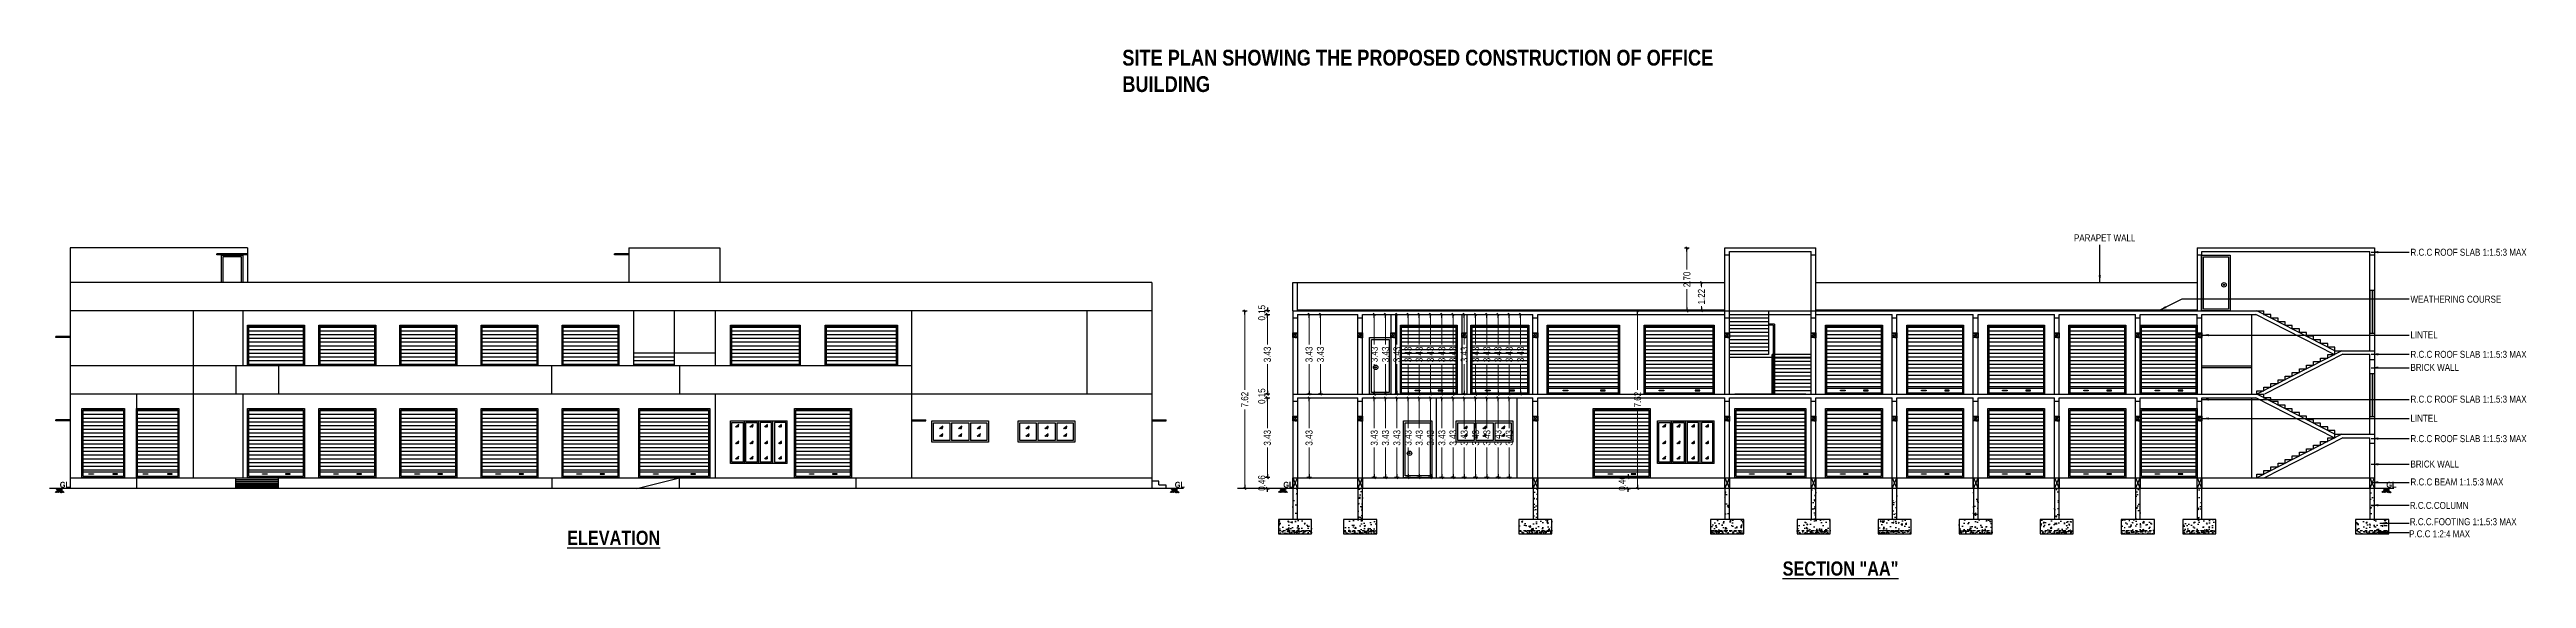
# Model space of a CAD drawing. Header units: metres. Extents: x 113306 to 118716, y -27251 to 0.
# Drawn here: x 118610.1 to 118716.5, y -26938.3 to -26915.6 of the extents above; entities that cross this region are included whole.
import ezdxf

# ---------------------------------------------------------------- set-up
doc = ezdxf.new("R2010")
doc.units = ezdxf.units.M
doc.header["$MEASUREMENT"] = 0
doc.header["$PDMODE"] = 35
doc.linetypes.add('HIDDEN', pattern=[0.375, 0.25, -0.125])
for name, color, linetype in [('BLK_1_FLR_0_REGULAR_ROOM_1', 117, 'Continuous'), ('BLK_1_FLR_0_REGULAR_ROOM_10', 117, 'Continuous'), ('BLK_1_FLR_0_REGULAR_ROOM_11', 117, 'Continuous'), ('BLK_1_FLR_0_REGULAR_ROOM_12', 117, 'Continuous'), ('BLK_1_FLR_0_REGULAR_ROOM_13', 117, 'Continuous'), ('BLK_1_FLR_0_REGULAR_ROOM_2', 117, 'Continuous'), ('BLK_1_FLR_0_REGULAR_ROOM_3', 117, 'Continuous'), ('BLK_1_FLR_0_REGULAR_ROOM_4', 117, 'Continuous'), ('BLK_1_FLR_0_REGULAR_ROOM_5', 117, 'Continuous'), ('BLK_1_FLR_0_REGULAR_ROOM_6', 117, 'Continuous'), ('BLK_1_FLR_0_REGULAR_ROOM_7', 117, 'Continuous'), ('BLK_1_FLR_0_REGULAR_ROOM_8', 117, 'Continuous'), ('BLK_1_FLR_0_REGULAR_ROOM_9', 117, 'Continuous'), ('BLK_1_FLR_0_WATER_CLOSET', 213, 'Continuous'), ('BLK_1_FLR_1_REGULAR_ROOM_1', 117, 'Continuous'), ('BLK_1_FLR_1_REGULAR_ROOM_10', 117, 'Continuous'), ('BLK_1_FLR_1_REGULAR_ROOM_11', 117, 'Continuous'), ('BLK_1_FLR_1_REGULAR_ROOM_12', 117, 'Continuous'), ('BLK_1_FLR_1_REGULAR_ROOM_13', 117, 'Continuous'), ('BLK_1_FLR_1_REGULAR_ROOM_14', 117, 'Continuous'), ('BLK_1_FLR_1_REGULAR_ROOM_2', 117, 'Continuous'), ('BLK_1_FLR_1_REGULAR_ROOM_3', 117, 'Continuous'), ('BLK_1_FLR_1_REGULAR_ROOM_4', 117, 'Continuous'), ('BLK_1_FLR_1_REGULAR_ROOM_5', 117, 'Continuous'), ('BLK_1_FLR_1_REGULAR_ROOM_6', 117, 'Continuous'), ('BLK_1_FLR_1_REGULAR_ROOM_7', 117, 'Continuous'), ('BLK_1_FLR_1_REGULAR_ROOM_8', 117, 'Continuous'), ('BLK_1_FLR_1_REGULAR_ROOM_9', 117, 'Continuous'), ('BLK_1_FLR_1_SP_WC', 223, 'Continuous'), ('BLK_1_FLR_1_WATER_CLOSET', 213, 'Continuous'), ('BLK_1_HT_OF_BLDG', 5, 'Continuous'), ('BLK_1_PARAPET_HT', 233, 'Continuous'), ('BLK_1_PLINTH_HEIGHT', 7, 'Continuous'), ('BLK_1_STAIR_HEADROOM', 1, 'Continuous'), ('Text', 7, 'Continuous')]:
    doc.layers.add(name, color=color, linetype=linetype)
doc.styles.add('Arial', font='swissc.ttf')
doc.styles.get("Standard").update_dxf_attribs({"font": 'swisscb.ttf'})
doc.dimstyles.new('Copy of Standard', dxfattribs={"dimtxt": 9, "dimasz": 8, "dimexe": 6, "dimexo": 24, "dimgap": 3, "dimtad": 0, "dimzin": 0, "dimdsep": 46, "dimlunit": 4, "dimtxsty": 'Standard', "dimcen": 0.09, "dimclrd": 1, "dimclre": 1, "dimclrt": 3, "dimadec": 0, "dimazin": 0, "dimtfac": 1, "dimtofl": 0, "dimtmove": 2, "dimatfit": 3, "dimfxl": 0, "dimtolj": 1, "dimtzin": 0, "dimarcsym": 0})
doc.dimstyles.new('FLOOR DIM BUILDING DIM', dxfattribs={"dimtxt": 0.4, "dimasz": 0.025, "dimexe": 0.075, "dimexo": 0.3, "dimgap": 0.09, "dimtad": 0, "dimzin": 3, "dimdsep": 46, "dimtxsty": 'Arial', "dimblk": 'JM1', "dimcen": -0.09, "dimse1": 1, "dimse2": 1, "dimclrd": 5, "dimclre": 250, "dimclrt": 1, "dimazin": 0, "dimtfac": 0.65, "dimtix": 1, "dimtofl": 0, "dimtmove": 0, "dimatfit": 2, "dimfxl": 0, "dimfrac": 1, "dimtolj": 1, "dimlwd": 18, "dimlwe": -1, "dimarcsym": 0})
pattern_1 = [(180, (132.65033, 4.33744), (0, -0.15875), [])]
pattern_2 = [(180, (132.65033, 7.91927), (0, -0.15875), [])]

msp = doc.modelspace()

# ---------------------------------------------------------------- texts
at = {"insert": (118656.186, -26915.599), "char_height": 0.68011, "width": 25.54021, "attachment_point": 1}
msp.add_mtext('\\A1;SITE PLAN SHOWING THE PROPOSED CONSTRUCTION OF{\\A0; OFFICE} BUILDING {\\H1.87708x; }', dxfattribs=at)
at = {"color": 7, "ltscale": 1.5, "char_height": 0.253, "attachment_point": 1}
for insert in [(118610.581, -26934.149), (118658.436, -26934.149), (118663.093, -26934.149), (118710.434, -26934.149)]:
    msp.add_mtext('GL', dxfattribs=dict(at, insert=insert))
at = {"color": 7, "char_height": 0.60963, "attachment_point": 1}
for s, insert in [('{\\LELEVATION}', (118632.356, -26936.248)), ('{\\LSECTION "AA"}', (118684.527, -26937.568))]:
    msp.add_mtext(s, dxfattribs=dict(at, insert=insert))
at = {"layer": 'Text', "color": 0, "style": 'Arial'}
for s, p in [('R.C.C.COLUMN', (118711.447, -26935.313)), ('P.C.C 1:2:4 MAX', (118711.415, -26936.532))]:
    msp.add_text(s, height=0.3, dxfattribs=at).set_placement(p)
at = {"layer": 'Text', "color": 0, "char_height": 0.3, "attachment_point": 1, "style": 'Arial'}
for s, insert, width in [('PARAPET WALL', (118697.031, -26923.524), 2.55687), ('R.C.C ROOF SLAB 1:1.5:3 MAX', (118711.474, -26924.143), 4.82615), ('WEATHERING COURSE', (118711.474, -26926.158), 4.82615), ('LINTEL', (118711.474, -26927.69), 4.82615), ('R.C.C ROOF SLAB 1:1.5:3 MAX', (118711.474, -26928.526), 4.82615), ('BRICK WALL', (118711.474, -26929.088), 4.82615), ('R.C.C ROOF SLAB 1:1.5:3 MAX', (118711.474, -26930.448), 4.82615), ('LINTEL', (118711.474, -26931.272), 4.82615), ('R.C.C ROOF SLAB 1:1.5:3 MAX', (118711.474, -26932.146), 4.82615), ('BRICK WALL', (118711.474, -26933.236), 4.82615), ('R.C.C BEAM 1:1.5:3 MAX', (118711.474, -26934.005), 4.82615), ('R.C.C.FOOTING 1:1.5:3 MAX', (118711.446, -26935.712), 4.58132)]:
    msp.add_mtext(s, dxfattribs=dict(at, insert=insert, width=width))

# ---------------------------------------------------------------- blocks, each defined once
blk = doc.blocks.new('TYKJTULK')
at = {"color": 3, "linetype": 'ByBlock'}
for p, q in [((118546.72, -26936.12), (118546.86, -26936.01)), ((118546.72, -26936.84), (118546.86, -26936.72)), ((118546.86, -26936.01), (118546.74, -26936.12)), ((118546.74, -26936.12), (118546.85, -26936.04)), ((118546.86, -26936.72), (118546.74, -26936.84)), ((118546.74, -26936.84), (118546.85, -26936.75)), ((118546.85, -26936.04), (118546.77, -26936.12)), ((118546.77, -26936.12), (118546.85, -26936.07)), ((118546.85, -26936.75), (118546.77, -26936.84)), ((118546.77, -26936.84), (118546.85, -26936.78)), ((118546.85, -26936.07), (118546.8, -26936.12)), ((118546.8, -26936.12), (118546.85, -26936.09)), ((118546.85, -26936.78), (118546.8, -26936.84)), ((118546.8, -26936.84), (118546.85, -26936.81)), ((118546.85, -26936.09), (118546.82, -26936.13)), ((118546.82, -26936.13), (118546.85, -26936.11)), ((118546.85, -26936.81), (118546.82, -26936.84)), ((118546.82, -26936.84), (118546.85, -26936.82)), ((118546.85, -26936.11), (118546.83, -26936.13)), ((118546.83, -26936.13), (118546.84, -26936.12)), ((118546.85, -26936.82), (118546.83, -26936.84)), ((118546.83, -26936.84), (118546.84, -26936.83)), ((118547.34, -26936.12), (118547.48, -26936.01)), ((118547.34, -26936.84), (118547.48, -26936.72)), ((118547.48, -26936.01), (118547.36, -26936.12)), ((118547.36, -26936.12), (118547.47, -26936.04)), ((118547.48, -26936.72), (118547.36, -26936.84)), ((118547.36, -26936.84), (118547.47, -26936.75)), ((118547.47, -26936.04), (118547.39, -26936.12)), ((118547.39, -26936.12), (118547.47, -26936.07)), ((118547.47, -26936.75), (118547.39, -26936.84)), ((118547.39, -26936.84), (118547.47, -26936.78)), ((118547.47, -26936.07), (118547.42, -26936.12)), ((118547.42, -26936.12), (118547.47, -26936.09)), ((118547.47, -26936.78), (118547.42, -26936.84)), ((118547.42, -26936.84), (118547.47, -26936.81)), ((118547.47, -26936.09), (118547.44, -26936.13)), ((118547.44, -26936.13), (118547.47, -26936.11)), ((118547.47, -26936.81), (118547.44, -26936.84)), ((118547.44, -26936.84), (118547.47, -26936.82)), ((118547.47, -26936.11), (118547.45, -26936.13)), ((118547.45, -26936.13), (118547.46, -26936.12)), ((118547.47, -26936.82), (118547.45, -26936.84)), ((118547.45, -26936.84), (118547.46, -26936.83)), ((118547.96, -26936.12), (118548.1, -26936.01)), ((118547.96, -26936.84), (118548.1, -26936.72)), ((118548.1, -26936.01), (118547.98, -26936.12)), ((118547.98, -26936.12), (118548.09, -26936.04)), ((118548.1, -26936.72), (118547.98, -26936.84)), ((118547.98, -26936.84), (118548.09, -26936.75)), ((118548.09, -26936.04), (118548.01, -26936.12)), ((118548.01, -26936.12), (118548.09, -26936.07)), ((118548.09, -26936.75), (118548.01, -26936.84)), ((118548.01, -26936.84), (118548.09, -26936.78)), ((118548.09, -26936.07), (118548.04, -26936.12)), ((118548.04, -26936.12), (118548.08, -26936.09)), ((118548.09, -26936.78), (118548.04, -26936.84)), ((118548.04, -26936.84), (118548.08, -26936.81)), ((118548.08, -26936.09), (118548.06, -26936.13)), ((118548.06, -26936.13), (118548.09, -26936.11)), ((118548.08, -26936.81), (118548.06, -26936.84)), ((118548.06, -26936.84), (118548.09, -26936.82)), ((118548.09, -26936.11), (118548.07, -26936.13)), ((118548.07, -26936.13), (118548.08, -26936.12)), ((118548.09, -26936.82), (118548.07, -26936.84)), ((118548.07, -26936.84), (118548.08, -26936.83)), ((118548.56, -26936.12), (118548.7, -26936.01)), ((118548.56, -26936.84), (118548.7, -26936.72)), ((118548.7, -26936.01), (118548.58, -26936.12)), ((118548.58, -26936.12), (118548.69, -26936.04)), ((118548.7, -26936.72), (118548.58, -26936.84)), ((118548.58, -26936.84), (118548.69, -26936.75)), ((118548.69, -26936.04), (118548.61, -26936.12)), ((118548.61, -26936.12), (118548.69, -26936.07)), ((118548.69, -26936.75), (118548.61, -26936.84)), ((118548.61, -26936.84), (118548.69, -26936.78)), ((118548.69, -26936.07), (118548.64, -26936.12)), ((118548.64, -26936.12), (118548.69, -26936.09)), ((118548.69, -26936.78), (118548.64, -26936.84)), ((118548.64, -26936.84), (118548.69, -26936.81)), ((118548.69, -26936.09), (118548.66, -26936.13)), ((118548.66, -26936.13), (118548.69, -26936.11)), ((118548.69, -26936.81), (118548.66, -26936.84)), ((118548.66, -26936.84), (118548.69, -26936.82)), ((118548.69, -26936.11), (118548.67, -26936.13)), ((118548.67, -26936.13), (118548.68, -26936.12)), ((118548.69, -26936.82), (118548.67, -26936.84)), ((118548.67, -26936.84), (118548.68, -26936.83)), ((118546.72, -26937.5), (118546.86, -26937.39)), ((118546.86, -26937.39), (118546.74, -26937.5)), ((118546.74, -26937.5), (118546.85, -26937.42)), ((118546.85, -26937.42), (118546.77, -26937.5)), ((118546.77, -26937.5), (118546.85, -26937.45)), ((118546.85, -26937.45), (118546.8, -26937.5)), ((118546.8, -26937.5), (118546.85, -26937.47)), ((118546.85, -26937.47), (118546.82, -26937.5)), ((118546.82, -26937.5), (118546.85, -26937.48)), ((118546.85, -26937.48), (118546.83, -26937.5)), ((118546.83, -26937.5), (118546.84, -26937.49)), ((118547.34, -26937.5), (118547.48, -26937.39)), ((118547.48, -26937.39), (118547.36, -26937.5)), ((118547.36, -26937.5), (118547.47, -26937.42)), ((118547.47, -26937.42), (118547.39, -26937.5)), ((118547.39, -26937.5), (118547.47, -26937.45)), ((118547.47, -26937.45), (118547.42, -26937.5)), ((118547.42, -26937.5), (118547.47, -26937.47)), ((118547.47, -26937.47), (118547.44, -26937.5)), ((118547.44, -26937.5), (118547.47, -26937.48)), ((118547.47, -26937.48), (118547.45, -26937.5)), ((118547.45, -26937.5), (118547.46, -26937.49)), ((118547.96, -26937.5), (118548.1, -26937.39)), ((118548.1, -26937.39), (118547.98, -26937.5)), ((118547.98, -26937.5), (118548.09, -26937.42)), ((118548.09, -26937.42), (118548.01, -26937.5)), ((118548.01, -26937.5), (118548.09, -26937.45)), ((118548.09, -26937.45), (118548.04, -26937.5)), ((118548.04, -26937.5), (118548.08, -26937.47)), ((118548.08, -26937.47), (118548.06, -26937.5)), ((118548.06, -26937.5), (118548.09, -26937.48)), ((118548.09, -26937.48), (118548.07, -26937.5)), ((118548.07, -26937.5), (118548.08, -26937.49)), ((118548.56, -26937.5), (118548.7, -26937.39)), ((118548.7, -26937.39), (118548.58, -26937.5)), ((118548.58, -26937.5), (118548.69, -26937.42)), ((118548.69, -26937.42), (118548.61, -26937.5)), ((118548.61, -26937.5), (118548.69, -26937.45)), ((118548.69, -26937.45), (118548.64, -26937.5)), ((118548.64, -26937.5), (118548.69, -26937.47)), ((118548.69, -26937.47), (118548.66, -26937.5)), ((118548.66, -26937.5), (118548.69, -26937.48)), ((118548.69, -26937.48), (118548.67, -26937.5)), ((118548.67, -26937.5), (118548.68, -26937.49))]:
    blk.add_line(p, q, dxfattribs=at)
at = {"color": 1}
for p, q in [((118547.11, -26937.7), (118547.11, -26935.87)), ((118547.72, -26937.7), (118547.72, -26935.87)), ((118548.27, -26937.64), (118548.27, -26935.94)), ((118548.33, -26937.7), (118548.33, -26935.87)), ((118548.94, -26937.7), (118548.94, -26935.87)), ((118548.94, -26937.7), (118546.5, -26937.7)), ((118547.66, -26937.64), (118547.17, -26937.64)), ((118548.27, -26937.64), (118547.78, -26937.64))]:
    blk.add_line(p, q, dxfattribs=at)
for points in [[(118546.5, -26937.7), (118546.5, -26935.87), (118548.94, -26935.87)], [(118546.56, -26937.64), (118546.56, -26935.94), (118547.05, -26935.94), (118547.05, -26937.64), (118546.56, -26937.64)], [(118547.17, -26937.64), (118547.17, -26935.94), (118547.66, -26935.94)], [(118547.66, -26937.64), (118547.66, -26935.94), (118547.17, -26935.94)], [(118548.27, -26937.64), (118548.27, -26935.94), (118547.78, -26935.94), (118547.78, -26937.64), (118548.27, -26937.64)], [(118548.88, -26937.64), (118548.88, -26935.94), (118548.39, -26935.94), (118548.39, -26937.64), (118548.88, -26937.64)]]:
    blk.add_lwpolyline(points, dxfattribs=at)
blk = doc.blocks.new('EYHTRH')
at = {"ltscale": 1.5}
for points in [[(118571.08, -26931.15), (118569.86, -26931.15), (118569.86, -26928.75), (118571.08, -26928.75)], [(118571.01, -26931.07), (118569.94, -26931.07), (118569.94, -26928.82), (118571.01, -26928.82)]]:
    blk.add_lwpolyline(points, close=True, dxfattribs=at)
for radius in [0.0953, 0.0257]:
    blk.add_circle((118570.82, -26930.03), radius, dxfattribs=at)
blk = doc.blocks.new('RTJY')
at = {"ltscale": 1.5}
blk.add_line((118577.18, -26933.85), (118577.18, -26935.68), dxfattribs=at)
blk.add_lwpolyline([(118577.08, -26935.68), (118577.28, -26935.68), (118577.28, -26933.85), (118577.08, -26933.85)], close=True, dxfattribs=at)
blk = doc.blocks.new('YJTYJ')
at = {"ltscale": 1.5}
for points in [[(118536.82, -26938.31), (118535.6, -26938.31), (118535.6, -26935.87), (118536.82, -26935.87)], [(118536.75, -26938.23), (118535.68, -26938.23), (118535.68, -26935.95), (118536.75, -26935.95)]]:
    blk.add_lwpolyline(points, close=True, dxfattribs=at)
for radius in [0.0953, 0.0257]:
    blk.add_circle((118535.86, -26937.26), radius, dxfattribs=at)
blk = doc.blocks.new('ETYKUYK')
at = {"ltscale": 1.5}
for points in [[(118535.06, -26934.73), (118534.15, -26934.73), (118534.15, -26932.29), (118535.06, -26932.29)], [(118534.99, -26934.65), (118534.23, -26934.65), (118534.23, -26932.37), (118534.99, -26932.37)]]:
    blk.add_lwpolyline(points, close=True, dxfattribs=at)
for radius in [0.0953, 0.0257]:
    blk.add_circle((118534.41, -26933.57), radius, dxfattribs=at)
blk = doc.blocks.new('TYJTYK')
h = blk.add_hatch()
h.set_pattern_fill('AR-CONC', color=0, scale=0.003)
h.set_pattern_definition([(50, (116263.7809, -28132.2814), (0.54655401, -0.04781726), [0.05715, -0.62865]), (355, (116263.7809, -28132.2814), (-0.10573026, 0.57317054), [0.04572, -0.50292175]), (100.451445, (116263.82645, -28132.2854), (0.44082374, 0.52535326), [0.04857003, -0.53427073]), (46.1842, (116263.7809, -28132.129), (0.81323712, -0.12612698), [0.085725, -0.942975]), (96.635558, (116263.8487, -28132.1395), (0.7122124, 0.74227837), [0.07285507, -0.80140682]), (351.18415, (116263.7809, -28132.129), (0.7122124, 0.74227837), [0.0685799, -0.7543792]), (21, (116263.8571, -28132.1671), (0.45484317, -0.306795595), [0.05715, -0.62865]), (326, (116263.8571, -28132.1671), (0.18540609, 0.5525639), [0.04572, -0.50292]), (71.451445, (116263.895, -28132.19266), (0.64024926, 0.24576831), [0.04857003, -0.53426981]), (37.5, (116263.7809, -28132.2814), (0.00926581, 0.253665117), [0, -0.496824, 0, -0.51054, 0, -0.504825]), (7.5, (116263.7809, -28132.2814), (0.200458988, 0.300541724), [0, -0.291084, 0, -0.485394, 0, -0.192405]), (327.5, (116263.61097, -28132.2814), (0.406771786, -0.017186232), [0, -0.1905, 0, -0.59436, 0, -0.78867]), (317.5, (116263.53477, -28132.2814), (0.444387544, 0.076279473), [0, -0.24765, 0, -0.394716, 0, -0.56007])])
h.paths.add_polyline_path([(118531.05, -26938.77), (118530.85, -26938.77), (118530.85, -26940.11), (118531.05, -26940.11)])
h = blk.add_hatch()
h.set_pattern_fill('AR-CONC', color=0, scale=0.003)
h.set_pattern_definition([(50, (116263.7809, -28132.37706), (0.54655401, -0.04781726), [0.05715, -0.62865]), (355, (116263.7809, -28132.37706), (-0.10573026, 0.57317054), [0.04572, -0.50292175]), (100.451445, (116263.82645, -28132.38105), (0.44082374, 0.52535326), [0.04857003, -0.53427073]), (46.1842, (116263.7809, -28132.22466), (0.81323712, -0.12612698), [0.085725, -0.942975]), (96.635558, (116263.8487, -28132.2352), (0.7122124, 0.74227837), [0.07285507, -0.80140682]), (351.18415, (116263.7809, -28132.2247), (0.7122124, 0.74227837), [0.0685799, -0.7543792]), (21, (116263.8571, -28132.26276), (0.45484317, -0.306795595), [0.05715, -0.62865]), (326, (116263.8571, -28132.26276), (0.18540609, 0.5525639), [0.04572, -0.50292]), (71.451445, (116263.895, -28132.28833), (0.64024926, 0.24576831), [0.04857003, -0.53426981]), (37.5, (116263.7809, -28132.37706), (0.00926581, 0.253665117), [0, -0.496824, 0, -0.51054, 0, -0.504825]), (7.5, (116263.7809, -28132.37706), (0.200458988, 0.300541724), [0, -0.291084, 0, -0.485394, 0, -0.192405]), (327.5, (116263.61097, -28132.37706), (0.406771786, -0.017186232), [0, -0.1905, 0, -0.59436, 0, -0.78867]), (317.5, (116263.53477, -28132.37706), (0.444387544, 0.076279473), [0, -0.24765, 0, -0.394716, 0, -0.56007])])
h.paths.add_polyline_path([(118530.24, -26940.11), (118530.24, -26940.57), (118531.66, -26940.57), (118531.66, -26940.11)])
h = blk.add_hatch()
h.set_pattern_fill('AR-SAND', color=0, scale=0.003)
h.set_pattern_definition([(37.5, (116263.7809, -28132.37706), (-0.004800094, 0.146823971), [0, -0.115824, 0, -0.12954, 0, -0.123825]), (7.5, (116263.7809, -28132.37706), (0.134856985, 0.21504753), [0, -0.062484, 0, -0.104394, 0, -0.040005]), (327.5, (116263.68717, -28132.37706), (0.237297711, 0.0004311554), [0, -0.0381, 0, -0.13716, 0, -0.17907]), (317.5, (116263.68717, -28132.37706), (0.229066936, 0.066878797), [0, -0.01905, 0, -0.089916, 0, -0.10287])])
h.paths.add_polyline_path([(118530.24, -26940.57), (118530.24, -26940.72), (118531.66, -26940.72), (118531.66, -26940.57)])
at = {"color": 0}
for p, q in [((118530.85, -26938.31), (118531.05, -26938.77)), ((118530.85, -26938.77), (118531.05, -26938.31)), ((118530.85, -26938.77), (118530.85, -26940.11)), ((118531.05, -26940.11), (118531.05, -26938.77))]:
    blk.add_line(p, q, dxfattribs=at)
at = {"color": 0, "linetype": 'HIDDEN', "ltscale": 0.3}
blk.add_line((118530.24, -26940.57), (118531.66, -26940.57), dxfattribs=at)
at = {"color": 0}
blk.add_lwpolyline([(118530.85, -26938.31), (118531.05, -26938.31), (118531.05, -26938.77), (118530.85, -26938.77)], close=True, dxfattribs=at)
blk.add_lwpolyline([(118530.24, -26940.11), (118530.24, -26940.11), (118530.24, -26940.72), (118531.66, -26940.72), (118531.66, -26940.11), (118530.24, -26940.11)], dxfattribs=at)
blk = doc.blocks.new('ykjuyk')
at = {"ltscale": 1.5}
for points in [[(118536.96, -26927.27), (118536.96, -26926.09), (118537.87, -26926.09), (118537.87, -26927.27)], [(118537.03, -26927.27), (118537.03, -26926.16), (118537.8, -26926.16), (118537.8, -26927.27)]]:
    blk.add_lwpolyline(points, dxfattribs=at)
blk = doc.blocks.new('JM1')
at = {"color": 2}
for p, q in [((-3, 0), (0, 0)), ((-0.9, -0.9), (0.9, 0.9)), ((0, 2), (0, -2))]:
    blk.add_line(p, q, dxfattribs=at)
blk = doc.blocks.new('*D216')
at = {"color": 5, "lineweight": 18, "ltscale": 1.5}
for p, q in [((118662.41, -26933.92), (118662.41, -26933.87)), ((118662.41, -26934.48), (118662.41, -26934.53))]:
    blk.add_line(p, q, dxfattribs=at)
at = {"layer": 'Defpoints', "color": 0, "ltscale": 1.5}
for p in [(118662.41, -26933.97), (118663.5, -26933.97), (118663.5, -26934.43)]:
    blk.add_point(p, dxfattribs=at)
at = {"color": 5, "lineweight": 18, "ltscale": 1.5, "xscale": 0.05, "yscale": 0.05, "zscale": 0.05}
for p, rotation in [((118662.41, -26933.97), 270), ((118662.41, -26934.43), 90)]:
    blk.add_blockref('JM1', p, dxfattribs=dict(at, rotation=rotation))
at = {"color": 1, "ltscale": 1.5, "insert": (118662.17, -26934.2), "char_height": 0.3, "attachment_point": 5, "rotation": 90, "style": 'Arial'}
blk.add_mtext('\\A1;0.46', dxfattribs=at)
blk = doc.blocks.new('*D217')
at = {"color": 5, "lineweight": 18, "ltscale": 1.5}
for p, q in [((118662.41, -26930.59), (118662.41, -26931.84)), ((118662.41, -26933.92), (118662.41, -26932.68))]:
    blk.add_line(p, q, dxfattribs=at)
at = {"layer": 'Defpoints', "color": 0, "ltscale": 1.5}
for p in [(118662.41, -26930.54), (118663.7, -26930.54), (118663.5, -26933.97)]:
    blk.add_point(p, dxfattribs=at)
at = {"color": 5, "lineweight": 18, "ltscale": 1.5, "xscale": 0.05, "yscale": 0.05, "zscale": 0.05}
for p, rotation in [((118662.41, -26930.54), 90), ((118662.41, -26933.97), 270)]:
    blk.add_blockref('JM1', p, dxfattribs=dict(at, rotation=rotation))
at = {"color": 1, "ltscale": 1.5, "insert": (118662.41, -26932.26), "char_height": 0.3, "attachment_point": 5, "rotation": 90, "style": 'Arial'}
blk.add_mtext('\\A1;3.43', dxfattribs=at)
blk = doc.blocks.new('*D218')
at = {"color": 5, "lineweight": 18, "ltscale": 1.5}
for p, q in [((118662.41, -26930.34), (118662.41, -26930.29)), ((118662.41, -26930.59), (118662.41, -26930.64))]:
    blk.add_line(p, q, dxfattribs=at)
at = {"layer": 'Defpoints', "color": 0, "ltscale": 1.5}
for p in [(118662.41, -26930.39), (118663.5, -26930.39), (118663.7, -26930.54)]:
    blk.add_point(p, dxfattribs=at)
at = {"color": 5, "lineweight": 18, "ltscale": 1.5, "xscale": 0.05, "yscale": 0.05, "zscale": 0.05}
for p, rotation in [((118662.41, -26930.39), 270), ((118662.41, -26930.54), 90)]:
    blk.add_blockref('JM1', p, dxfattribs=dict(at, rotation=rotation))
at = {"color": 1, "ltscale": 1.5, "insert": (118662.17, -26930.47), "char_height": 0.3, "attachment_point": 5, "rotation": 90, "style": 'Arial'}
blk.add_mtext('\\A1;0.15', dxfattribs=at)
blk = doc.blocks.new('*D219')
at = {"color": 5, "lineweight": 18, "ltscale": 1.5}
for p, q in [((118662.41, -26927.01), (118662.41, -26928.26)), ((118662.41, -26930.34), (118662.41, -26929.1))]:
    blk.add_line(p, q, dxfattribs=at)
at = {"layer": 'Defpoints', "color": 0, "ltscale": 1.5}
for p in [(118662.41, -26926.96), (118663.7, -26926.96), (118663.5, -26930.39)]:
    blk.add_point(p, dxfattribs=at)
at = {"color": 5, "lineweight": 18, "ltscale": 1.5, "xscale": 0.05, "yscale": 0.05, "zscale": 0.05}
for p, rotation in [((118662.41, -26926.96), 90), ((118662.41, -26930.39), 270)]:
    blk.add_blockref('JM1', p, dxfattribs=dict(at, rotation=rotation))
at = {"color": 1, "ltscale": 1.5, "insert": (118662.41, -26928.68), "char_height": 0.3, "attachment_point": 5, "rotation": 90, "style": 'Arial'}
blk.add_mtext('\\A1;3.43', dxfattribs=at)
blk = doc.blocks.new('*D220')
at = {"color": 5, "lineweight": 18, "ltscale": 1.5}
for p, q in [((118662.41, -26926.76), (118662.41, -26926.71)), ((118662.41, -26927.01), (118662.41, -26927.06))]:
    blk.add_line(p, q, dxfattribs=at)
at = {"layer": 'Defpoints', "color": 0, "ltscale": 1.5}
for p in [(118662.41, -26926.81), (118663.5, -26926.81), (118663.7, -26926.96)]:
    blk.add_point(p, dxfattribs=at)
at = {"color": 5, "lineweight": 18, "ltscale": 1.5, "xscale": 0.05, "yscale": 0.05, "zscale": 0.05}
for p, rotation in [((118662.41, -26926.81), 270), ((118662.41, -26926.96), 90)]:
    blk.add_blockref('JM1', p, dxfattribs=dict(at, rotation=rotation))
at = {"color": 1, "ltscale": 1.5, "insert": (118662.17, -26926.89), "char_height": 0.3, "attachment_point": 5, "rotation": 90, "style": 'Arial'}
blk.add_mtext('\\A1;0.15', dxfattribs=at)
blk = doc.blocks.new('*D221')
at = {"color": 5, "lineweight": 18, "ltscale": 1.5}
for p, q in [((118661.44, -26926.86), (118661.44, -26930.2)), ((118661.44, -26934.38), (118661.44, -26931.04))]:
    blk.add_line(p, q, dxfattribs=at)
at = {"layer": 'Defpoints', "color": 0, "ltscale": 1.5}
for p in [(118663.5, -26926.81), (118661.44, -26934.43), (118663.5, -26934.43)]:
    blk.add_point(p, dxfattribs=at)
at = {"color": 5, "lineweight": 18, "ltscale": 1.5, "xscale": 0.05, "yscale": 0.05, "zscale": 0.05}
for p, rotation in [((118661.44, -26926.81), 90), ((118661.44, -26934.43), 270)]:
    blk.add_blockref('JM1', p, dxfattribs=dict(at, rotation=rotation))
at = {"color": 1, "ltscale": 1.5, "insert": (118661.44, -26930.62), "char_height": 0.3, "attachment_point": 5, "rotation": 90, "style": 'Arial'}
blk.add_mtext('\\A1;7.62', dxfattribs=at)
blk = doc.blocks.new('*D242')
at = {"layer": 'BLK_1_PARAPET_HT', "color": 5, "lineweight": 18, "ltscale": 1.5}
for p, q in [((118681.04, -26925.64), (118681.04, -26925.79)), ((118681.04, -26926.76), (118681.04, -26926.61))]:
    blk.add_line(p, q, dxfattribs=at)
at = {"layer": 'Defpoints', "color": 0, "ltscale": 1.5}
for p in [(118681.04, -26925.59), (118681.04, -26925.59), (118681.04, -26926.81)]:
    blk.add_point(p, dxfattribs=at)
at = {"layer": 'BLK_1_PARAPET_HT', "color": 5, "lineweight": 18, "ltscale": 1.5, "xscale": 0.05, "yscale": 0.05, "zscale": 0.05}
for p, rotation in [((118681.04, -26925.59), 90), ((118681.04, -26926.81), 270)]:
    blk.add_blockref('JM1', p, dxfattribs=dict(at, rotation=rotation))
at = {"layer": 'BLK_1_PARAPET_HT', "color": 1, "ltscale": 1.5, "insert": (118681.04, -26926.2), "char_height": 0.3, "attachment_point": 5, "rotation": 90, "style": 'Arial'}
blk.add_mtext('\\A1;1.22', dxfattribs=at)
blk = doc.blocks.new('*D243')
at = {"layer": 'BLK_1_STAIR_HEADROOM', "color": 5, "lineweight": 18, "ltscale": 1.5}
for p, q in [((118680.42, -26924.16), (118680.42, -26925.04)), ((118680.42, -26926.76), (118680.42, -26925.88))]:
    blk.add_line(p, q, dxfattribs=at)
at = {"layer": 'Defpoints', "color": 0, "ltscale": 1.5}
for p in [(118680.42, -26924.11), (118680.47, -26924.11), (118680.47, -26926.81)]:
    blk.add_point(p, dxfattribs=at)
at = {"layer": 'BLK_1_STAIR_HEADROOM', "color": 5, "lineweight": 18, "ltscale": 1.5, "xscale": 0.05, "yscale": 0.05, "zscale": 0.05}
for p, rotation in [((118680.42, -26924.11), 90), ((118680.42, -26926.81), 270)]:
    blk.add_blockref('JM1', p, dxfattribs=dict(at, rotation=rotation))
at = {"layer": 'BLK_1_STAIR_HEADROOM', "color": 1, "ltscale": 1.5, "insert": (118680.42, -26925.46), "char_height": 0.3, "attachment_point": 5, "rotation": 90, "style": 'Arial'}
blk.add_mtext('\\A1;2.70', dxfattribs=at)
blk = doc.blocks.new('*D244')
at = {"layer": 'BLK_1_HT_OF_BLDG', "color": 5, "lineweight": 18, "ltscale": 1.5}
for p, q in [((118678.3, -26926.86), (118678.3, -26930.2)), ((118678.3, -26934.38), (118678.3, -26931.04))]:
    blk.add_line(p, q, dxfattribs=at)
at = {"layer": 'Defpoints', "color": 0, "ltscale": 1.5}
for p in [(118678.3, -26926.81), (118678.3, -26934.43), (118678.3, -26934.43)]:
    blk.add_point(p, dxfattribs=at)
at = {"layer": 'BLK_1_HT_OF_BLDG', "color": 5, "lineweight": 18, "ltscale": 1.5, "xscale": 0.05, "yscale": 0.05, "zscale": 0.05}
for p, rotation in [((118678.3, -26926.81), 90), ((118678.3, -26934.43), 270)]:
    blk.add_blockref('JM1', p, dxfattribs=dict(at, rotation=rotation))
at = {"layer": 'BLK_1_HT_OF_BLDG', "color": 1, "ltscale": 1.5, "insert": (118678.3, -26930.62), "char_height": 0.3, "attachment_point": 5, "rotation": 90, "style": 'Arial'}
blk.add_mtext('\\A1;7.62', dxfattribs=at)
blk = doc.blocks.new('*D245')
at = {"layer": 'BLK_1_PLINTH_HEIGHT', "color": 5, "lineweight": 18, "ltscale": 1.5}
for p, q in [((118677.89, -26933.92), (118677.89, -26933.87)), ((118677.89, -26934.48), (118677.89, -26934.53))]:
    blk.add_line(p, q, dxfattribs=at)
at = {"layer": 'Defpoints', "color": 0, "ltscale": 1.5}
for p in [(118677.89, -26933.97), (118677.89, -26933.97), (118677.89, -26934.43)]:
    blk.add_point(p, dxfattribs=at)
at = {"layer": 'BLK_1_PLINTH_HEIGHT', "color": 5, "lineweight": 18, "ltscale": 1.5, "xscale": 0.05, "yscale": 0.05, "zscale": 0.05}
for p, rotation in [((118677.89, -26933.97), 270), ((118677.89, -26934.43), 90)]:
    blk.add_blockref('JM1', p, dxfattribs=dict(at, rotation=rotation))
at = {"layer": 'BLK_1_PLINTH_HEIGHT', "color": 1, "ltscale": 1.5, "insert": (118677.64, -26934.2), "char_height": 0.3, "attachment_point": 5, "rotation": 90, "style": 'Arial'}
blk.add_mtext('\\A1;0.46', dxfattribs=at)
blk = doc.blocks.new('*D249')
at = {"layer": 'BLK_1_FLR_0_REGULAR_ROOM_1', "color": 5, "lineweight": 18, "ltscale": 1.5}
for p, q in [((118667, -26930.59), (118667, -26931.84)), ((118667, -26933.92), (118667, -26932.68))]:
    blk.add_line(p, q, dxfattribs=at)
at = {"layer": 'Defpoints', "color": 0, "ltscale": 1.5}
for p in [(118667, -26930.54), (118667, -26930.54), (118667, -26933.97)]:
    blk.add_point(p, dxfattribs=at)
at = {"layer": 'BLK_1_FLR_0_REGULAR_ROOM_1', "color": 5, "lineweight": 18, "ltscale": 1.5, "xscale": 0.05, "yscale": 0.05, "zscale": 0.05}
for p, rotation in [((118667, -26930.54), 90), ((118667, -26933.97), 270)]:
    blk.add_blockref('JM1', p, dxfattribs=dict(at, rotation=rotation))
at = {"layer": 'BLK_1_FLR_0_REGULAR_ROOM_1', "color": 1, "ltscale": 1.5, "insert": (118667, -26932.26), "char_height": 0.3, "attachment_point": 5, "rotation": 90, "style": 'Arial'}
blk.add_mtext('\\A1;3.43', dxfattribs=at)
blk = doc.blocks.new('*D250')
at = {"layer": 'BLK_1_FLR_0_REGULAR_ROOM_2', "color": 5, "lineweight": 18, "ltscale": 1.5}
for p, q in [((118667.48, -26930.59), (118667.48, -26931.84)), ((118667.48, -26933.92), (118667.48, -26932.68))]:
    blk.add_line(p, q, dxfattribs=at)
at = {"layer": 'Defpoints', "color": 0, "ltscale": 1.5}
for p in [(118667.48, -26930.54), (118667.48, -26930.54), (118667.48, -26933.97)]:
    blk.add_point(p, dxfattribs=at)
at = {"layer": 'BLK_1_FLR_0_REGULAR_ROOM_2', "color": 5, "lineweight": 18, "ltscale": 1.5, "xscale": 0.05, "yscale": 0.05, "zscale": 0.05}
for p, rotation in [((118667.48, -26930.54), 90), ((118667.48, -26933.97), 270)]:
    blk.add_blockref('JM1', p, dxfattribs=dict(at, rotation=rotation))
at = {"layer": 'BLK_1_FLR_0_REGULAR_ROOM_2', "color": 1, "ltscale": 1.5, "insert": (118667.48, -26932.26), "char_height": 0.3, "attachment_point": 5, "rotation": 90, "style": 'Arial'}
blk.add_mtext('\\A1;3.43', dxfattribs=at)
blk = doc.blocks.new('*D251')
at = {"layer": 'BLK_1_FLR_0_REGULAR_ROOM_3', "color": 5, "lineweight": 18, "ltscale": 1.5}
for p, q in [((118667.97, -26930.59), (118667.97, -26931.84)), ((118667.97, -26933.92), (118667.97, -26932.68))]:
    blk.add_line(p, q, dxfattribs=at)
at = {"layer": 'Defpoints', "color": 0, "ltscale": 1.5}
for p in [(118667.97, -26930.54), (118667.97, -26930.54), (118667.97, -26933.97)]:
    blk.add_point(p, dxfattribs=at)
at = {"layer": 'BLK_1_FLR_0_REGULAR_ROOM_3', "color": 5, "lineweight": 18, "ltscale": 1.5, "xscale": 0.05, "yscale": 0.05, "zscale": 0.05}
for p, rotation in [((118667.97, -26930.54), 90), ((118667.97, -26933.97), 270)]:
    blk.add_blockref('JM1', p, dxfattribs=dict(at, rotation=rotation))
at = {"layer": 'BLK_1_FLR_0_REGULAR_ROOM_3', "color": 1, "ltscale": 1.5, "insert": (118667.97, -26932.26), "char_height": 0.3, "attachment_point": 5, "rotation": 90, "style": 'Arial'}
blk.add_mtext('\\A1;3.43', dxfattribs=at)
blk = doc.blocks.new('*D252')
at = {"layer": 'BLK_1_FLR_0_REGULAR_ROOM_4', "color": 5, "lineweight": 18, "ltscale": 1.5}
for p, q in [((118668.45, -26930.59), (118668.45, -26931.84)), ((118668.45, -26933.92), (118668.45, -26932.68))]:
    blk.add_line(p, q, dxfattribs=at)
at = {"layer": 'Defpoints', "color": 0, "ltscale": 1.5}
for p in [(118668.45, -26930.54), (118668.45, -26930.54), (118668.45, -26933.97)]:
    blk.add_point(p, dxfattribs=at)
at = {"layer": 'BLK_1_FLR_0_REGULAR_ROOM_4', "color": 5, "lineweight": 18, "ltscale": 1.5, "xscale": 0.05, "yscale": 0.05, "zscale": 0.05}
for p, rotation in [((118668.45, -26930.54), 90), ((118668.45, -26933.97), 270)]:
    blk.add_blockref('JM1', p, dxfattribs=dict(at, rotation=rotation))
at = {"layer": 'BLK_1_FLR_0_REGULAR_ROOM_4', "color": 1, "ltscale": 1.5, "insert": (118668.45, -26932.26), "char_height": 0.3, "attachment_point": 5, "rotation": 90, "style": 'Arial'}
blk.add_mtext('\\A1;3.43', dxfattribs=at)
blk = doc.blocks.new('*D253')
at = {"layer": 'BLK_1_FLR_0_REGULAR_ROOM_5', "color": 5, "lineweight": 18, "ltscale": 1.5}
for p, q in [((118668.93, -26930.59), (118668.93, -26931.84)), ((118668.93, -26933.92), (118668.93, -26932.68))]:
    blk.add_line(p, q, dxfattribs=at)
at = {"layer": 'Defpoints', "color": 0, "ltscale": 1.5}
for p in [(118668.93, -26930.54), (118668.93, -26930.54), (118668.93, -26933.97)]:
    blk.add_point(p, dxfattribs=at)
at = {"layer": 'BLK_1_FLR_0_REGULAR_ROOM_5', "color": 5, "lineweight": 18, "ltscale": 1.5, "xscale": 0.05, "yscale": 0.05, "zscale": 0.05}
for p, rotation in [((118668.93, -26930.54), 90), ((118668.93, -26933.97), 270)]:
    blk.add_blockref('JM1', p, dxfattribs=dict(at, rotation=rotation))
at = {"layer": 'BLK_1_FLR_0_REGULAR_ROOM_5', "color": 1, "ltscale": 1.5, "insert": (118668.93, -26932.26), "char_height": 0.3, "attachment_point": 5, "rotation": 90, "style": 'Arial'}
blk.add_mtext('\\A1;3.43', dxfattribs=at)
blk = doc.blocks.new('*D254')
at = {"layer": 'BLK_1_FLR_0_REGULAR_ROOM_6', "color": 5, "lineweight": 18, "ltscale": 1.5}
for p, q in [((118669.41, -26930.59), (118669.41, -26931.84)), ((118669.41, -26933.92), (118669.41, -26932.68))]:
    blk.add_line(p, q, dxfattribs=at)
at = {"layer": 'Defpoints', "color": 0, "ltscale": 1.5}
for p in [(118669.41, -26930.54), (118669.41, -26930.54), (118669.41, -26933.97)]:
    blk.add_point(p, dxfattribs=at)
at = {"layer": 'BLK_1_FLR_0_REGULAR_ROOM_6', "color": 5, "lineweight": 18, "ltscale": 1.5, "xscale": 0.05, "yscale": 0.05, "zscale": 0.05}
for p, rotation in [((118669.41, -26930.54), 90), ((118669.41, -26933.97), 270)]:
    blk.add_blockref('JM1', p, dxfattribs=dict(at, rotation=rotation))
at = {"layer": 'BLK_1_FLR_0_REGULAR_ROOM_6', "color": 1, "ltscale": 1.5, "insert": (118669.41, -26932.26), "char_height": 0.3, "attachment_point": 5, "rotation": 90, "style": 'Arial'}
blk.add_mtext('\\A1;3.43', dxfattribs=at)
blk = doc.blocks.new('*D255')
at = {"layer": 'BLK_1_FLR_0_REGULAR_ROOM_7', "color": 5, "lineweight": 18, "ltscale": 1.5}
for p, q in [((118669.9, -26930.59), (118669.9, -26931.84)), ((118669.9, -26933.92), (118669.9, -26932.68))]:
    blk.add_line(p, q, dxfattribs=at)
at = {"layer": 'Defpoints', "color": 0, "ltscale": 1.5}
for p in [(118669.9, -26930.54), (118669.9, -26930.54), (118669.9, -26933.97)]:
    blk.add_point(p, dxfattribs=at)
at = {"layer": 'BLK_1_FLR_0_REGULAR_ROOM_7', "color": 5, "lineweight": 18, "ltscale": 1.5, "xscale": 0.05, "yscale": 0.05, "zscale": 0.05}
for p, rotation in [((118669.9, -26930.54), 90), ((118669.9, -26933.97), 270)]:
    blk.add_blockref('JM1', p, dxfattribs=dict(at, rotation=rotation))
at = {"layer": 'BLK_1_FLR_0_REGULAR_ROOM_7', "color": 1, "ltscale": 1.5, "insert": (118669.9, -26932.26), "char_height": 0.3, "attachment_point": 5, "rotation": 90, "style": 'Arial'}
blk.add_mtext('\\A1;3.43', dxfattribs=at)
blk = doc.blocks.new('*D256')
at = {"layer": 'BLK_1_FLR_0_REGULAR_ROOM_8', "color": 5, "lineweight": 18, "ltscale": 1.5}
for p, q in [((118670.38, -26930.59), (118670.38, -26931.84)), ((118670.38, -26933.92), (118670.38, -26932.68))]:
    blk.add_line(p, q, dxfattribs=at)
at = {"layer": 'Defpoints', "color": 0, "ltscale": 1.5}
for p in [(118670.38, -26930.54), (118670.38, -26930.54), (118670.38, -26933.97)]:
    blk.add_point(p, dxfattribs=at)
at = {"layer": 'BLK_1_FLR_0_REGULAR_ROOM_8', "color": 5, "lineweight": 18, "ltscale": 1.5, "xscale": 0.05, "yscale": 0.05, "zscale": 0.05}
for p, rotation in [((118670.38, -26930.54), 90), ((118670.38, -26933.97), 270)]:
    blk.add_blockref('JM1', p, dxfattribs=dict(at, rotation=rotation))
at = {"layer": 'BLK_1_FLR_0_REGULAR_ROOM_8', "color": 1, "ltscale": 1.5, "insert": (118670.38, -26932.26), "char_height": 0.3, "attachment_point": 5, "rotation": 90, "style": 'Arial'}
blk.add_mtext('\\A1;3.43', dxfattribs=at)
blk = doc.blocks.new('*D257')
at = {"layer": 'BLK_1_FLR_0_REGULAR_ROOM_9', "color": 5, "lineweight": 18, "ltscale": 1.5}
for p, q in [((118670.86, -26930.59), (118670.86, -26931.84)), ((118670.86, -26933.92), (118670.86, -26932.68))]:
    blk.add_line(p, q, dxfattribs=at)
at = {"layer": 'Defpoints', "color": 0, "ltscale": 1.5}
for p in [(118670.86, -26930.54), (118670.86, -26930.54), (118670.86, -26933.97)]:
    blk.add_point(p, dxfattribs=at)
at = {"layer": 'BLK_1_FLR_0_REGULAR_ROOM_9', "color": 5, "lineweight": 18, "ltscale": 1.5, "xscale": 0.05, "yscale": 0.05, "zscale": 0.05}
for p, rotation in [((118670.86, -26930.54), 90), ((118670.86, -26933.97), 270)]:
    blk.add_blockref('JM1', p, dxfattribs=dict(at, rotation=rotation))
at = {"layer": 'BLK_1_FLR_0_REGULAR_ROOM_9', "color": 1, "ltscale": 1.5, "insert": (118670.86, -26932.26), "char_height": 0.3, "attachment_point": 5, "rotation": 90, "style": 'Arial'}
blk.add_mtext('\\A1;3.43', dxfattribs=at)
blk = doc.blocks.new('*D258')
at = {"layer": 'BLK_1_FLR_0_REGULAR_ROOM_10', "color": 5, "lineweight": 18, "ltscale": 1.5}
for p, q in [((118671.35, -26930.59), (118671.35, -26931.84)), ((118671.35, -26933.92), (118671.35, -26932.68))]:
    blk.add_line(p, q, dxfattribs=at)
at = {"layer": 'Defpoints', "color": 0, "ltscale": 1.5}
for p in [(118671.35, -26930.54), (118671.35, -26930.54), (118671.35, -26933.97)]:
    blk.add_point(p, dxfattribs=at)
at = {"layer": 'BLK_1_FLR_0_REGULAR_ROOM_10', "color": 5, "lineweight": 18, "ltscale": 1.5, "xscale": 0.05, "yscale": 0.05, "zscale": 0.05}
for p, rotation in [((118671.35, -26930.54), 90), ((118671.35, -26933.97), 270)]:
    blk.add_blockref('JM1', p, dxfattribs=dict(at, rotation=rotation))
at = {"layer": 'BLK_1_FLR_0_REGULAR_ROOM_10', "color": 1, "ltscale": 1.5, "insert": (118671.35, -26932.26), "char_height": 0.3, "attachment_point": 5, "rotation": 90, "style": 'Arial'}
blk.add_mtext('\\A1;3.43', dxfattribs=at)
blk = doc.blocks.new('*D259')
at = {"layer": 'BLK_1_FLR_0_REGULAR_ROOM_11', "color": 5, "lineweight": 18, "ltscale": 1.5}
for p, q in [((118671.83, -26930.59), (118671.83, -26931.84)), ((118671.83, -26933.92), (118671.83, -26932.68))]:
    blk.add_line(p, q, dxfattribs=at)
at = {"layer": 'Defpoints', "color": 0, "ltscale": 1.5}
for p in [(118671.83, -26930.54), (118671.83, -26930.54), (118671.83, -26933.97)]:
    blk.add_point(p, dxfattribs=at)
at = {"layer": 'BLK_1_FLR_0_REGULAR_ROOM_11', "color": 5, "lineweight": 18, "ltscale": 1.5, "xscale": 0.05, "yscale": 0.05, "zscale": 0.05}
for p, rotation in [((118671.83, -26930.54), 90), ((118671.83, -26933.97), 270)]:
    blk.add_blockref('JM1', p, dxfattribs=dict(at, rotation=rotation))
at = {"layer": 'BLK_1_FLR_0_REGULAR_ROOM_11', "color": 1, "ltscale": 1.5, "insert": (118671.83, -26932.26), "char_height": 0.3, "attachment_point": 5, "rotation": 90, "style": 'Arial'}
blk.add_mtext('\\A1;3.43', dxfattribs=at)
blk = doc.blocks.new('*D260')
at = {"layer": 'BLK_1_FLR_0_REGULAR_ROOM_12', "color": 5, "lineweight": 18, "ltscale": 1.5}
for p, q in [((118672.31, -26930.59), (118672.31, -26931.84)), ((118672.31, -26933.92), (118672.31, -26932.68))]:
    blk.add_line(p, q, dxfattribs=at)
at = {"layer": 'Defpoints', "color": 0, "ltscale": 1.5}
for p in [(118672.31, -26930.54), (118672.31, -26930.54), (118672.31, -26933.97)]:
    blk.add_point(p, dxfattribs=at)
at = {"layer": 'BLK_1_FLR_0_REGULAR_ROOM_12', "color": 5, "lineweight": 18, "ltscale": 1.5, "xscale": 0.05, "yscale": 0.05, "zscale": 0.05}
for p, rotation in [((118672.31, -26930.54), 90), ((118672.31, -26933.97), 270)]:
    blk.add_blockref('JM1', p, dxfattribs=dict(at, rotation=rotation))
at = {"layer": 'BLK_1_FLR_0_REGULAR_ROOM_12', "color": 1, "ltscale": 1.5, "insert": (118672.31, -26932.26), "char_height": 0.3, "attachment_point": 5, "rotation": 90, "style": 'Arial'}
blk.add_mtext('\\A1;3.43', dxfattribs=at)
blk = doc.blocks.new('*D261')
at = {"layer": 'BLK_1_FLR_0_REGULAR_ROOM_13', "color": 5, "lineweight": 18, "ltscale": 1.5}
for p, q in [((118672.79, -26930.59), (118672.79, -26931.84)), ((118672.79, -26933.92), (118672.79, -26932.68))]:
    blk.add_line(p, q, dxfattribs=at)
at = {"layer": 'Defpoints', "color": 0, "ltscale": 1.5}
for p in [(118672.79, -26930.54), (118672.79, -26930.54), (118672.79, -26933.97)]:
    blk.add_point(p, dxfattribs=at)
at = {"layer": 'BLK_1_FLR_0_REGULAR_ROOM_13', "color": 5, "lineweight": 18, "ltscale": 1.5, "xscale": 0.05, "yscale": 0.05, "zscale": 0.05}
for p, rotation in [((118672.79, -26930.54), 90), ((118672.79, -26933.97), 270)]:
    blk.add_blockref('JM1', p, dxfattribs=dict(at, rotation=rotation))
at = {"layer": 'BLK_1_FLR_0_REGULAR_ROOM_13', "color": 1, "ltscale": 1.5, "insert": (118672.79, -26932.26), "char_height": 0.3, "attachment_point": 5, "rotation": 90, "style": 'Arial'}
blk.add_mtext('\\A1;3.43', dxfattribs=at)
blk = doc.blocks.new('*D262')
at = {"layer": 'BLK_1_FLR_1_REGULAR_ROOM_1', "color": 5, "lineweight": 18, "ltscale": 1.5}
for p, q in [((118667, -26927.01), (118667, -26928.26)), ((118667, -26930.34), (118667, -26929.1))]:
    blk.add_line(p, q, dxfattribs=at)
at = {"layer": 'Defpoints', "color": 0, "ltscale": 1.5}
for p in [(118667, -26926.96), (118667, -26926.96), (118667, -26930.39)]:
    blk.add_point(p, dxfattribs=at)
at = {"layer": 'BLK_1_FLR_1_REGULAR_ROOM_1', "color": 5, "lineweight": 18, "ltscale": 1.5, "xscale": 0.05, "yscale": 0.05, "zscale": 0.05}
for p, rotation in [((118667, -26926.96), 90), ((118667, -26930.39), 270)]:
    blk.add_blockref('JM1', p, dxfattribs=dict(at, rotation=rotation))
at = {"layer": 'BLK_1_FLR_1_REGULAR_ROOM_1', "color": 1, "ltscale": 1.5, "insert": (118667, -26928.68), "char_height": 0.3, "attachment_point": 5, "rotation": 90, "style": 'Arial'}
blk.add_mtext('\\A1;3.43', dxfattribs=at)
blk = doc.blocks.new('*D263')
at = {"layer": 'BLK_1_FLR_1_REGULAR_ROOM_2', "color": 5, "lineweight": 18, "ltscale": 1.5}
for p, q in [((118667.48, -26927.01), (118667.48, -26928.26)), ((118667.48, -26930.34), (118667.48, -26929.1))]:
    blk.add_line(p, q, dxfattribs=at)
at = {"layer": 'Defpoints', "color": 0, "ltscale": 1.5}
for p in [(118667.48, -26926.96), (118667.48, -26926.96), (118667.48, -26930.39)]:
    blk.add_point(p, dxfattribs=at)
at = {"layer": 'BLK_1_FLR_1_REGULAR_ROOM_2', "color": 5, "lineweight": 18, "ltscale": 1.5, "xscale": 0.05, "yscale": 0.05, "zscale": 0.05}
for p, rotation in [((118667.48, -26926.96), 90), ((118667.48, -26930.39), 270)]:
    blk.add_blockref('JM1', p, dxfattribs=dict(at, rotation=rotation))
at = {"layer": 'BLK_1_FLR_1_REGULAR_ROOM_2', "color": 1, "ltscale": 1.5, "insert": (118667.48, -26928.68), "char_height": 0.3, "attachment_point": 5, "rotation": 90, "style": 'Arial'}
blk.add_mtext('\\A1;3.43', dxfattribs=at)
blk = doc.blocks.new('*D264')
at = {"layer": 'BLK_1_FLR_1_REGULAR_ROOM_3', "color": 5, "lineweight": 18, "ltscale": 1.5}
for p, q in [((118667.97, -26927.01), (118667.97, -26928.26)), ((118667.97, -26930.34), (118667.97, -26929.1))]:
    blk.add_line(p, q, dxfattribs=at)
at = {"layer": 'Defpoints', "color": 0, "ltscale": 1.5}
for p in [(118667.97, -26926.96), (118667.97, -26926.96), (118667.97, -26930.39)]:
    blk.add_point(p, dxfattribs=at)
at = {"layer": 'BLK_1_FLR_1_REGULAR_ROOM_3', "color": 5, "lineweight": 18, "ltscale": 1.5, "xscale": 0.05, "yscale": 0.05, "zscale": 0.05}
for p, rotation in [((118667.97, -26926.96), 90), ((118667.97, -26930.39), 270)]:
    blk.add_blockref('JM1', p, dxfattribs=dict(at, rotation=rotation))
at = {"layer": 'BLK_1_FLR_1_REGULAR_ROOM_3', "color": 1, "ltscale": 1.5, "insert": (118667.97, -26928.68), "char_height": 0.3, "attachment_point": 5, "rotation": 90, "style": 'Arial'}
blk.add_mtext('\\A1;3.43', dxfattribs=at)
blk = doc.blocks.new('*D265')
at = {"layer": 'BLK_1_FLR_1_REGULAR_ROOM_4', "color": 5, "lineweight": 18, "ltscale": 1.5}
for p, q in [((118668.45, -26927.01), (118668.45, -26928.26)), ((118668.45, -26930.34), (118668.45, -26929.1))]:
    blk.add_line(p, q, dxfattribs=at)
at = {"layer": 'Defpoints', "color": 0, "ltscale": 1.5}
for p in [(118668.45, -26926.96), (118668.45, -26926.96), (118668.45, -26930.39)]:
    blk.add_point(p, dxfattribs=at)
at = {"layer": 'BLK_1_FLR_1_REGULAR_ROOM_4', "color": 5, "lineweight": 18, "ltscale": 1.5, "xscale": 0.05, "yscale": 0.05, "zscale": 0.05}
for p, rotation in [((118668.45, -26926.96), 90), ((118668.45, -26930.39), 270)]:
    blk.add_blockref('JM1', p, dxfattribs=dict(at, rotation=rotation))
at = {"layer": 'BLK_1_FLR_1_REGULAR_ROOM_4', "color": 1, "ltscale": 1.5, "insert": (118668.45, -26928.68), "char_height": 0.3, "attachment_point": 5, "rotation": 90, "style": 'Arial'}
blk.add_mtext('\\A1;3.43', dxfattribs=at)
blk = doc.blocks.new('*D266')
at = {"layer": 'BLK_1_FLR_1_REGULAR_ROOM_5', "color": 5, "lineweight": 18, "ltscale": 1.5}
for p, q in [((118668.93, -26927.01), (118668.93, -26928.26)), ((118668.93, -26930.34), (118668.93, -26929.1))]:
    blk.add_line(p, q, dxfattribs=at)
at = {"layer": 'Defpoints', "color": 0, "ltscale": 1.5}
for p in [(118668.93, -26926.96), (118668.93, -26926.96), (118668.93, -26930.39)]:
    blk.add_point(p, dxfattribs=at)
at = {"layer": 'BLK_1_FLR_1_REGULAR_ROOM_5', "color": 5, "lineweight": 18, "ltscale": 1.5, "xscale": 0.05, "yscale": 0.05, "zscale": 0.05}
for p, rotation in [((118668.93, -26926.96), 90), ((118668.93, -26930.39), 270)]:
    blk.add_blockref('JM1', p, dxfattribs=dict(at, rotation=rotation))
at = {"layer": 'BLK_1_FLR_1_REGULAR_ROOM_5', "color": 1, "ltscale": 1.5, "insert": (118668.93, -26928.68), "char_height": 0.3, "attachment_point": 5, "rotation": 90, "style": 'Arial'}
blk.add_mtext('\\A1;3.43', dxfattribs=at)
blk = doc.blocks.new('*D267')
at = {"layer": 'BLK_1_FLR_1_REGULAR_ROOM_6', "color": 5, "lineweight": 18, "ltscale": 1.5}
for p, q in [((118669.41, -26927.01), (118669.41, -26928.26)), ((118669.41, -26930.34), (118669.41, -26929.1))]:
    blk.add_line(p, q, dxfattribs=at)
at = {"layer": 'Defpoints', "color": 0, "ltscale": 1.5}
for p in [(118669.41, -26926.96), (118669.41, -26926.96), (118669.41, -26930.39)]:
    blk.add_point(p, dxfattribs=at)
at = {"layer": 'BLK_1_FLR_1_REGULAR_ROOM_6', "color": 5, "lineweight": 18, "ltscale": 1.5, "xscale": 0.05, "yscale": 0.05, "zscale": 0.05}
for p, rotation in [((118669.41, -26926.96), 90), ((118669.41, -26930.39), 270)]:
    blk.add_blockref('JM1', p, dxfattribs=dict(at, rotation=rotation))
at = {"layer": 'BLK_1_FLR_1_REGULAR_ROOM_6', "color": 1, "ltscale": 1.5, "insert": (118669.41, -26928.68), "char_height": 0.3, "attachment_point": 5, "rotation": 90, "style": 'Arial'}
blk.add_mtext('\\A1;3.43', dxfattribs=at)
blk = doc.blocks.new('*D268')
at = {"layer": 'BLK_1_FLR_1_REGULAR_ROOM_7', "color": 5, "lineweight": 18, "ltscale": 1.5}
for p, q in [((118669.9, -26927.01), (118669.9, -26928.26)), ((118669.9, -26930.34), (118669.9, -26929.1))]:
    blk.add_line(p, q, dxfattribs=at)
at = {"layer": 'Defpoints', "color": 0, "ltscale": 1.5}
for p in [(118669.9, -26926.96), (118669.9, -26926.96), (118669.9, -26930.39)]:
    blk.add_point(p, dxfattribs=at)
at = {"layer": 'BLK_1_FLR_1_REGULAR_ROOM_7', "color": 5, "lineweight": 18, "ltscale": 1.5, "xscale": 0.05, "yscale": 0.05, "zscale": 0.05}
for p, rotation in [((118669.9, -26926.96), 90), ((118669.9, -26930.39), 270)]:
    blk.add_blockref('JM1', p, dxfattribs=dict(at, rotation=rotation))
at = {"layer": 'BLK_1_FLR_1_REGULAR_ROOM_7', "color": 1, "ltscale": 1.5, "insert": (118669.9, -26928.68), "char_height": 0.3, "attachment_point": 5, "rotation": 90, "style": 'Arial'}
blk.add_mtext('\\A1;3.43', dxfattribs=at)
blk = doc.blocks.new('*D269')
at = {"layer": 'BLK_1_FLR_1_REGULAR_ROOM_8', "color": 5, "lineweight": 18, "ltscale": 1.5}
for p, q in [((118670.38, -26927.01), (118670.38, -26928.26)), ((118670.38, -26930.34), (118670.38, -26929.1))]:
    blk.add_line(p, q, dxfattribs=at)
at = {"layer": 'Defpoints', "color": 0, "ltscale": 1.5}
for p in [(118670.38, -26926.96), (118670.38, -26926.96), (118670.38, -26930.39)]:
    blk.add_point(p, dxfattribs=at)
at = {"layer": 'BLK_1_FLR_1_REGULAR_ROOM_8', "color": 5, "lineweight": 18, "ltscale": 1.5, "xscale": 0.05, "yscale": 0.05, "zscale": 0.05}
for p, rotation in [((118670.38, -26926.96), 90), ((118670.38, -26930.39), 270)]:
    blk.add_blockref('JM1', p, dxfattribs=dict(at, rotation=rotation))
at = {"layer": 'BLK_1_FLR_1_REGULAR_ROOM_8', "color": 1, "ltscale": 1.5, "insert": (118670.38, -26928.68), "char_height": 0.3, "attachment_point": 5, "rotation": 90, "style": 'Arial'}
blk.add_mtext('\\A1;3.43', dxfattribs=at)
blk = doc.blocks.new('*D270')
at = {"layer": 'BLK_1_FLR_1_REGULAR_ROOM_9', "color": 5, "lineweight": 18, "ltscale": 1.5}
for p, q in [((118670.86, -26927.01), (118670.86, -26928.26)), ((118670.86, -26930.34), (118670.86, -26929.1))]:
    blk.add_line(p, q, dxfattribs=at)
at = {"layer": 'Defpoints', "color": 0, "ltscale": 1.5}
for p in [(118670.86, -26926.96), (118670.86, -26926.96), (118670.86, -26930.39)]:
    blk.add_point(p, dxfattribs=at)
at = {"layer": 'BLK_1_FLR_1_REGULAR_ROOM_9', "color": 5, "lineweight": 18, "ltscale": 1.5, "xscale": 0.05, "yscale": 0.05, "zscale": 0.05}
for p, rotation in [((118670.86, -26926.96), 90), ((118670.86, -26930.39), 270)]:
    blk.add_blockref('JM1', p, dxfattribs=dict(at, rotation=rotation))
at = {"layer": 'BLK_1_FLR_1_REGULAR_ROOM_9', "color": 1, "ltscale": 1.5, "insert": (118670.86, -26928.68), "char_height": 0.3, "attachment_point": 5, "rotation": 90, "style": 'Arial'}
blk.add_mtext('\\A1;3.43', dxfattribs=at)
blk = doc.blocks.new('*D271')
at = {"layer": 'BLK_1_FLR_1_REGULAR_ROOM_10', "color": 5, "lineweight": 18, "ltscale": 1.5}
for p, q in [((118671.35, -26927.01), (118671.35, -26928.26)), ((118671.35, -26930.34), (118671.35, -26929.1))]:
    blk.add_line(p, q, dxfattribs=at)
at = {"layer": 'Defpoints', "color": 0, "ltscale": 1.5}
for p in [(118671.35, -26926.96), (118671.35, -26926.96), (118671.35, -26930.39)]:
    blk.add_point(p, dxfattribs=at)
at = {"layer": 'BLK_1_FLR_1_REGULAR_ROOM_10', "color": 5, "lineweight": 18, "ltscale": 1.5, "xscale": 0.05, "yscale": 0.05, "zscale": 0.05}
for p, rotation in [((118671.35, -26926.96), 90), ((118671.35, -26930.39), 270)]:
    blk.add_blockref('JM1', p, dxfattribs=dict(at, rotation=rotation))
at = {"layer": 'BLK_1_FLR_1_REGULAR_ROOM_10', "color": 1, "ltscale": 1.5, "insert": (118671.35, -26928.68), "char_height": 0.3, "attachment_point": 5, "rotation": 90, "style": 'Arial'}
blk.add_mtext('\\A1;3.43', dxfattribs=at)
blk = doc.blocks.new('*D272')
at = {"layer": 'BLK_1_FLR_1_REGULAR_ROOM_11', "color": 5, "lineweight": 18, "ltscale": 1.5}
for p, q in [((118671.83, -26927.01), (118671.83, -26928.26)), ((118671.83, -26930.34), (118671.83, -26929.1))]:
    blk.add_line(p, q, dxfattribs=at)
at = {"layer": 'Defpoints', "color": 0, "ltscale": 1.5}
for p in [(118671.83, -26926.96), (118671.83, -26926.96), (118671.83, -26930.39)]:
    blk.add_point(p, dxfattribs=at)
at = {"layer": 'BLK_1_FLR_1_REGULAR_ROOM_11', "color": 5, "lineweight": 18, "ltscale": 1.5, "xscale": 0.05, "yscale": 0.05, "zscale": 0.05}
for p, rotation in [((118671.83, -26926.96), 90), ((118671.83, -26930.39), 270)]:
    blk.add_blockref('JM1', p, dxfattribs=dict(at, rotation=rotation))
at = {"layer": 'BLK_1_FLR_1_REGULAR_ROOM_11', "color": 1, "ltscale": 1.5, "insert": (118671.83, -26928.68), "char_height": 0.3, "attachment_point": 5, "rotation": 90, "style": 'Arial'}
blk.add_mtext('\\A1;3.43', dxfattribs=at)
blk = doc.blocks.new('*D273')
at = {"layer": 'BLK_1_FLR_1_REGULAR_ROOM_12', "color": 5, "lineweight": 18, "ltscale": 1.5}
for p, q in [((118672.31, -26927.01), (118672.31, -26928.26)), ((118672.31, -26930.34), (118672.31, -26929.1))]:
    blk.add_line(p, q, dxfattribs=at)
at = {"layer": 'Defpoints', "color": 0, "ltscale": 1.5}
for p in [(118672.31, -26926.96), (118672.31, -26926.96), (118672.31, -26930.39)]:
    blk.add_point(p, dxfattribs=at)
at = {"layer": 'BLK_1_FLR_1_REGULAR_ROOM_12', "color": 5, "lineweight": 18, "ltscale": 1.5, "xscale": 0.05, "yscale": 0.05, "zscale": 0.05}
for p, rotation in [((118672.31, -26926.96), 90), ((118672.31, -26930.39), 270)]:
    blk.add_blockref('JM1', p, dxfattribs=dict(at, rotation=rotation))
at = {"layer": 'BLK_1_FLR_1_REGULAR_ROOM_12', "color": 1, "ltscale": 1.5, "insert": (118672.31, -26928.68), "char_height": 0.3, "attachment_point": 5, "rotation": 90, "style": 'Arial'}
blk.add_mtext('\\A1;3.43', dxfattribs=at)
blk = doc.blocks.new('*D274')
at = {"layer": 'BLK_1_FLR_1_REGULAR_ROOM_13', "color": 5, "lineweight": 18, "ltscale": 1.5}
for p, q in [((118672.79, -26927.01), (118672.79, -26928.26)), ((118672.79, -26930.34), (118672.79, -26929.1))]:
    blk.add_line(p, q, dxfattribs=at)
at = {"layer": 'Defpoints', "color": 0, "ltscale": 1.5}
for p in [(118672.79, -26926.96), (118672.79, -26926.96), (118672.79, -26930.39)]:
    blk.add_point(p, dxfattribs=at)
at = {"layer": 'BLK_1_FLR_1_REGULAR_ROOM_13', "color": 5, "lineweight": 18, "ltscale": 1.5, "xscale": 0.05, "yscale": 0.05, "zscale": 0.05}
for p, rotation in [((118672.79, -26926.96), 90), ((118672.79, -26930.39), 270)]:
    blk.add_blockref('JM1', p, dxfattribs=dict(at, rotation=rotation))
at = {"layer": 'BLK_1_FLR_1_REGULAR_ROOM_13', "color": 1, "ltscale": 1.5, "insert": (118672.79, -26928.68), "char_height": 0.3, "attachment_point": 5, "rotation": 90, "style": 'Arial'}
blk.add_mtext('\\A1;3.43', dxfattribs=at)
blk = doc.blocks.new('*D275')
at = {"layer": 'BLK_1_FLR_1_REGULAR_ROOM_14', "color": 5, "lineweight": 18, "ltscale": 1.5}
for p, q in [((118673.28, -26927.01), (118673.28, -26928.26)), ((118673.28, -26930.34), (118673.28, -26929.1))]:
    blk.add_line(p, q, dxfattribs=at)
at = {"layer": 'Defpoints', "color": 0, "ltscale": 1.5}
for p in [(118673.28, -26926.96), (118673.28, -26926.96), (118673.28, -26930.39)]:
    blk.add_point(p, dxfattribs=at)
at = {"layer": 'BLK_1_FLR_1_REGULAR_ROOM_14', "color": 5, "lineweight": 18, "ltscale": 1.5, "xscale": 0.05, "yscale": 0.05, "zscale": 0.05}
for p, rotation in [((118673.28, -26926.96), 90), ((118673.28, -26930.39), 270)]:
    blk.add_blockref('JM1', p, dxfattribs=dict(at, rotation=rotation))
at = {"layer": 'BLK_1_FLR_1_REGULAR_ROOM_14', "color": 1, "ltscale": 1.5, "insert": (118673.28, -26928.68), "char_height": 0.3, "attachment_point": 5, "rotation": 90, "style": 'Arial'}
blk.add_mtext('\\A1;3.43', dxfattribs=at)
blk = doc.blocks.new('*D276')
at = {"layer": 'BLK_1_FLR_0_WATER_CLOSET', "color": 5, "lineweight": 18, "ltscale": 1.5}
for p, q in [((118664.2, -26930.59), (118664.2, -26931.84)), ((118664.2, -26933.92), (118664.2, -26932.68))]:
    blk.add_line(p, q, dxfattribs=at)
at = {"layer": 'Defpoints', "color": 0, "ltscale": 1.5}
for p in [(118664.2, -26930.54), (118664.2, -26930.54), (118664.2, -26933.97)]:
    blk.add_point(p, dxfattribs=at)
at = {"layer": 'BLK_1_FLR_0_WATER_CLOSET', "color": 5, "lineweight": 18, "ltscale": 1.5, "xscale": 0.05, "yscale": 0.05, "zscale": 0.05}
for p, rotation in [((118664.2, -26930.54), 90), ((118664.2, -26933.97), 270)]:
    blk.add_blockref('JM1', p, dxfattribs=dict(at, rotation=rotation))
at = {"layer": 'BLK_1_FLR_0_WATER_CLOSET', "color": 1, "ltscale": 1.5, "insert": (118664.2, -26932.26), "char_height": 0.3, "attachment_point": 5, "rotation": 90, "style": 'Arial'}
blk.add_mtext('\\A1;3.43', dxfattribs=at)
blk = doc.blocks.new('*D277')
at = {"layer": 'BLK_1_FLR_1_WATER_CLOSET', "color": 5, "lineweight": 18, "ltscale": 1.5}
for p, q in [((118664.2, -26927.01), (118664.2, -26928.26)), ((118664.2, -26930.34), (118664.2, -26929.1))]:
    blk.add_line(p, q, dxfattribs=at)
at = {"layer": 'Defpoints', "color": 0, "ltscale": 1.5}
for p in [(118664.2, -26926.96), (118664.2, -26926.96), (118664.2, -26930.39)]:
    blk.add_point(p, dxfattribs=at)
at = {"layer": 'BLK_1_FLR_1_WATER_CLOSET', "color": 5, "lineweight": 18, "ltscale": 1.5, "xscale": 0.05, "yscale": 0.05, "zscale": 0.05}
for p, rotation in [((118664.2, -26926.96), 90), ((118664.2, -26930.39), 270)]:
    blk.add_blockref('JM1', p, dxfattribs=dict(at, rotation=rotation))
at = {"layer": 'BLK_1_FLR_1_WATER_CLOSET', "color": 1, "ltscale": 1.5, "insert": (118664.2, -26928.68), "char_height": 0.3, "attachment_point": 5, "rotation": 90, "style": 'Arial'}
blk.add_mtext('\\A1;3.43', dxfattribs=at)
blk = doc.blocks.new('*D278')
at = {"layer": 'BLK_1_FLR_1_SP_WC', "color": 5, "lineweight": 18, "ltscale": 1.5}
for p, q in [((118664.69, -26927.01), (118664.69, -26928.26)), ((118664.69, -26930.34), (118664.69, -26929.1))]:
    blk.add_line(p, q, dxfattribs=at)
at = {"layer": 'Defpoints', "color": 0, "ltscale": 1.5}
for p in [(118664.69, -26926.96), (118664.69, -26926.96), (118664.69, -26930.39)]:
    blk.add_point(p, dxfattribs=at)
at = {"layer": 'BLK_1_FLR_1_SP_WC', "color": 5, "lineweight": 18, "ltscale": 1.5, "xscale": 0.05, "yscale": 0.05, "zscale": 0.05}
for p, rotation in [((118664.69, -26926.96), 90), ((118664.69, -26930.39), 270)]:
    blk.add_blockref('JM1', p, dxfattribs=dict(at, rotation=rotation))
at = {"layer": 'BLK_1_FLR_1_SP_WC', "color": 1, "ltscale": 1.5, "insert": (118664.69, -26928.68), "char_height": 0.3, "attachment_point": 5, "rotation": 90, "style": 'Arial'}
blk.add_mtext('\\A1;3.43', dxfattribs=at)

# ---------------------------------------------------------------- dimensions: what is measured, and where the dimension line sits
at = {"color": 3, "ltscale": 1.5}
for base, p1, p2, override, picture, middle in [((118661.435, -26934.433), (118663.498, -26926.809), (118663.498, -26934.433), {"dimtxt": 0.3, "dimasz": 0.05, "dimpost": '\\X', "dimtfillclr": 256}, '*D221', (118661.435, -26930.621)), ((118662.414, -26926.809), (118663.701, -26926.962), (118663.498, -26926.809), {"dimtxt": 0.3, "dimasz": 0.05, "dimtad": 1, "dimpost": '\\X', "dimtmove": 1, "dimtfillclr": 256}, '*D220', (118662.17, -26926.886)), ((118662.414, -26926.962), (118663.498, -26930.391), (118663.701, -26926.962), {"dimtxt": 0.3, "dimasz": 0.05, "dimpost": '\\X', "dimtmove": 1, "dimtfillclr": 256}, '*D219', (118662.414, -26928.677)), ((118662.414, -26930.391), (118663.701, -26930.544), (118663.498, -26930.391), {"dimtxt": 0.3, "dimasz": 0.05, "dimtad": 1, "dimpost": '\\X', "dimtmove": 1, "dimtfillclr": 256}, '*D218', (118662.17, -26930.467)), ((118662.414, -26930.544), (118663.498, -26933.973), (118663.701, -26930.544), {"dimtxt": 0.3, "dimasz": 0.05, "dimpost": '\\X', "dimtmove": 1, "dimtfillclr": 256}, '*D217', (118662.414, -26932.258)), ((118662.414, -26933.973), (118663.498, -26934.433), (118663.498, -26933.973), {"dimtxt": 0.3, "dimasz": 0.05, "dimtad": 1, "dimpost": '\\X', "dimtmove": 1, "dimtfillclr": 256}, '*D216', (118662.17, -26934.203))]:
    dim = msp.add_linear_dim(base=base, p1=p1, p2=p2, angle=90, dimstyle='FLOOR DIM BUILDING DIM', override=override, dxfattribs=at)
    dim.commit()
    dim.dimension.update_dxf_attribs({"geometry": picture, "text_midpoint": middle})
at = {"layer": 'BLK_1_FLR_0_REGULAR_ROOM_1', "color": 2, "ltscale": 1.5}
dim = msp.add_linear_dim(base=(118667, -26930.544), p1=(118667, -26933.973), p2=(118667, -26930.544), angle=90, dimstyle='FLOOR DIM BUILDING DIM', override={"dimtxt": 0.3, "dimasz": 0.05, "dimpost": '\\X', "dimtfillclr": 256}, dxfattribs=at)
dim.commit()
dim.dimension.update_dxf_attribs({"geometry": '*D249', "text_midpoint": (118667, -26932.258)})
at = {"layer": 'BLK_1_FLR_0_REGULAR_ROOM_10', "color": 2, "ltscale": 1.5}
dim = msp.add_linear_dim(base=(118671.345, -26930.544), p1=(118671.345, -26933.973), p2=(118671.345, -26930.544), angle=90, dimstyle='FLOOR DIM BUILDING DIM', override={"dimtxt": 0.3, "dimasz": 0.05, "dimpost": '\\X', "dimtfillclr": 256}, dxfattribs=at)
dim.commit()
dim.dimension.update_dxf_attribs({"geometry": '*D258', "text_midpoint": (118671.345, -26932.258)})
at = {"layer": 'BLK_1_FLR_0_REGULAR_ROOM_11', "color": 2, "ltscale": 1.5}
dim = msp.add_linear_dim(base=(118671.828, -26930.544), p1=(118671.828, -26933.973), p2=(118671.828, -26930.544), angle=90, dimstyle='FLOOR DIM BUILDING DIM', override={"dimtxt": 0.3, "dimasz": 0.05, "dimpost": '\\X', "dimtfillclr": 256}, dxfattribs=at)
dim.commit()
dim.dimension.update_dxf_attribs({"geometry": '*D259', "text_midpoint": (118671.828, -26932.258)})
at = {"layer": 'BLK_1_FLR_0_REGULAR_ROOM_12', "color": 2, "ltscale": 1.5}
dim = msp.add_linear_dim(base=(118672.311, -26930.544), p1=(118672.311, -26933.973), p2=(118672.311, -26930.544), angle=90, dimstyle='FLOOR DIM BUILDING DIM', override={"dimtxt": 0.3, "dimasz": 0.05, "dimpost": '\\X', "dimtfillclr": 256}, dxfattribs=at)
dim.commit()
dim.dimension.update_dxf_attribs({"geometry": '*D260', "text_midpoint": (118672.311, -26932.258)})
at = {"layer": 'BLK_1_FLR_0_REGULAR_ROOM_13', "color": 2, "ltscale": 1.5}
dim = msp.add_linear_dim(base=(118672.794, -26930.544), p1=(118672.794, -26933.973), p2=(118672.794, -26930.544), angle=90, dimstyle='FLOOR DIM BUILDING DIM', override={"dimtxt": 0.3, "dimasz": 0.05, "dimpost": '\\X', "dimtfillclr": 256}, dxfattribs=at)
dim.commit()
dim.dimension.update_dxf_attribs({"geometry": '*D261', "text_midpoint": (118672.794, -26932.258)})
at = {"layer": 'BLK_1_FLR_0_REGULAR_ROOM_2', "color": 2, "ltscale": 1.5}
dim = msp.add_linear_dim(base=(118667.483, -26930.544), p1=(118667.483, -26933.973), p2=(118667.483, -26930.544), angle=90, dimstyle='FLOOR DIM BUILDING DIM', override={"dimtxt": 0.3, "dimasz": 0.05, "dimpost": '\\X', "dimtfillclr": 256}, dxfattribs=at)
dim.commit()
dim.dimension.update_dxf_attribs({"geometry": '*D250', "text_midpoint": (118667.483, -26932.258)})
at = {"layer": 'BLK_1_FLR_0_REGULAR_ROOM_3', "color": 2, "ltscale": 1.5}
dim = msp.add_linear_dim(base=(118667.966, -26930.544), p1=(118667.966, -26933.973), p2=(118667.966, -26930.544), angle=90, dimstyle='FLOOR DIM BUILDING DIM', override={"dimtxt": 0.3, "dimasz": 0.05, "dimpost": '\\X', "dimtfillclr": 256}, dxfattribs=at)
dim.commit()
dim.dimension.update_dxf_attribs({"geometry": '*D251', "text_midpoint": (118667.966, -26932.258)})
at = {"layer": 'BLK_1_FLR_0_REGULAR_ROOM_4', "color": 2, "ltscale": 1.5}
dim = msp.add_linear_dim(base=(118668.449, -26930.544), p1=(118668.449, -26933.973), p2=(118668.449, -26930.544), angle=90, dimstyle='FLOOR DIM BUILDING DIM', override={"dimtxt": 0.3, "dimasz": 0.05, "dimpost": '\\X', "dimtfillclr": 256}, dxfattribs=at)
dim.commit()
dim.dimension.update_dxf_attribs({"geometry": '*D252', "text_midpoint": (118668.449, -26932.258)})
at = {"layer": 'BLK_1_FLR_0_REGULAR_ROOM_5', "color": 2, "ltscale": 1.5}
dim = msp.add_linear_dim(base=(118668.931, -26930.544), p1=(118668.931, -26933.973), p2=(118668.931, -26930.544), angle=90, dimstyle='FLOOR DIM BUILDING DIM', override={"dimtxt": 0.3, "dimasz": 0.05, "dimpost": '\\X', "dimtfillclr": 256}, dxfattribs=at)
dim.commit()
dim.dimension.update_dxf_attribs({"geometry": '*D253', "text_midpoint": (118668.931, -26932.258)})
at = {"layer": 'BLK_1_FLR_0_REGULAR_ROOM_6', "color": 2, "ltscale": 1.5}
dim = msp.add_linear_dim(base=(118669.414, -26930.544), p1=(118669.414, -26933.973), p2=(118669.414, -26930.544), angle=90, dimstyle='FLOOR DIM BUILDING DIM', override={"dimtxt": 0.3, "dimasz": 0.05, "dimpost": '\\X', "dimtfillclr": 256}, dxfattribs=at)
dim.commit()
dim.dimension.update_dxf_attribs({"geometry": '*D254', "text_midpoint": (118669.414, -26932.258)})
at = {"layer": 'BLK_1_FLR_0_REGULAR_ROOM_7', "color": 2, "ltscale": 1.5}
dim = msp.add_linear_dim(base=(118669.897, -26930.544), p1=(118669.897, -26933.973), p2=(118669.897, -26930.544), angle=90, dimstyle='FLOOR DIM BUILDING DIM', override={"dimtxt": 0.3, "dimasz": 0.05, "dimpost": '\\X', "dimtfillclr": 256}, dxfattribs=at)
dim.commit()
dim.dimension.update_dxf_attribs({"geometry": '*D255', "text_midpoint": (118669.897, -26932.258)})
at = {"layer": 'BLK_1_FLR_0_REGULAR_ROOM_8', "color": 2, "ltscale": 1.5}
dim = msp.add_linear_dim(base=(118670.38, -26930.544), p1=(118670.38, -26933.973), p2=(118670.38, -26930.544), angle=90, dimstyle='FLOOR DIM BUILDING DIM', override={"dimtxt": 0.3, "dimasz": 0.05, "dimpost": '\\X', "dimtfillclr": 256}, dxfattribs=at)
dim.commit()
dim.dimension.update_dxf_attribs({"geometry": '*D256', "text_midpoint": (118670.38, -26932.258)})
at = {"layer": 'BLK_1_FLR_0_REGULAR_ROOM_9', "color": 2, "ltscale": 1.5}
dim = msp.add_linear_dim(base=(118670.863, -26930.544), p1=(118670.863, -26933.973), p2=(118670.863, -26930.544), angle=90, dimstyle='FLOOR DIM BUILDING DIM', override={"dimtxt": 0.3, "dimasz": 0.05, "dimpost": '\\X', "dimtfillclr": 256}, dxfattribs=at)
dim.commit()
dim.dimension.update_dxf_attribs({"geometry": '*D257', "text_midpoint": (118670.863, -26932.258)})
at = {"layer": 'BLK_1_FLR_0_WATER_CLOSET', "color": 2, "ltscale": 1.5}
dim = msp.add_linear_dim(base=(118664.203, -26930.544), p1=(118664.203, -26933.973), p2=(118664.203, -26930.544), angle=90, dimstyle='FLOOR DIM BUILDING DIM', override={"dimtxt": 0.3, "dimasz": 0.05, "dimpost": '\\X', "dimtfillclr": 256}, dxfattribs=at)
dim.commit()
dim.dimension.update_dxf_attribs({"geometry": '*D276', "text_midpoint": (118664.203, -26932.258)})
at = {"layer": 'BLK_1_FLR_1_REGULAR_ROOM_1', "color": 2, "ltscale": 1.5}
dim = msp.add_linear_dim(base=(118667, -26926.962), p1=(118667, -26930.391), p2=(118667, -26926.962), angle=90, dimstyle='FLOOR DIM BUILDING DIM', override={"dimtxt": 0.3, "dimasz": 0.05, "dimpost": '\\X', "dimtfillclr": 256}, dxfattribs=at)
dim.commit()
dim.dimension.update_dxf_attribs({"geometry": '*D262', "text_midpoint": (118667, -26928.677)})
at = {"layer": 'BLK_1_FLR_1_REGULAR_ROOM_10', "color": 2, "ltscale": 1.5}
dim = msp.add_linear_dim(base=(118671.345, -26926.962), p1=(118671.345, -26930.391), p2=(118671.345, -26926.962), angle=90, dimstyle='FLOOR DIM BUILDING DIM', override={"dimtxt": 0.3, "dimasz": 0.05, "dimpost": '\\X', "dimtfillclr": 256}, dxfattribs=at)
dim.commit()
dim.dimension.update_dxf_attribs({"geometry": '*D271', "text_midpoint": (118671.345, -26928.677)})
at = {"layer": 'BLK_1_FLR_1_REGULAR_ROOM_11', "color": 2, "ltscale": 1.5}
dim = msp.add_linear_dim(base=(118671.828, -26926.962), p1=(118671.828, -26930.391), p2=(118671.828, -26926.962), angle=90, dimstyle='FLOOR DIM BUILDING DIM', override={"dimtxt": 0.3, "dimasz": 0.05, "dimpost": '\\X', "dimtfillclr": 256}, dxfattribs=at)
dim.commit()
dim.dimension.update_dxf_attribs({"geometry": '*D272', "text_midpoint": (118671.828, -26928.677)})
at = {"layer": 'BLK_1_FLR_1_REGULAR_ROOM_12', "color": 2, "ltscale": 1.5}
dim = msp.add_linear_dim(base=(118672.311, -26926.962), p1=(118672.311, -26930.391), p2=(118672.311, -26926.962), angle=90, dimstyle='FLOOR DIM BUILDING DIM', override={"dimtxt": 0.3, "dimasz": 0.05, "dimpost": '\\X', "dimtfillclr": 256}, dxfattribs=at)
dim.commit()
dim.dimension.update_dxf_attribs({"geometry": '*D273', "text_midpoint": (118672.311, -26928.677)})
at = {"layer": 'BLK_1_FLR_1_REGULAR_ROOM_13', "color": 2, "ltscale": 1.5}
dim = msp.add_linear_dim(base=(118672.794, -26926.962), p1=(118672.794, -26930.391), p2=(118672.794, -26926.962), angle=90, dimstyle='FLOOR DIM BUILDING DIM', override={"dimtxt": 0.3, "dimasz": 0.05, "dimpost": '\\X', "dimtfillclr": 256}, dxfattribs=at)
dim.commit()
dim.dimension.update_dxf_attribs({"geometry": '*D274', "text_midpoint": (118672.794, -26928.677)})
at = {"layer": 'BLK_1_FLR_1_REGULAR_ROOM_14', "color": 2, "ltscale": 1.5}
dim = msp.add_linear_dim(base=(118673.276, -26926.962), p1=(118673.276, -26930.391), p2=(118673.276, -26926.962), angle=90, dimstyle='FLOOR DIM BUILDING DIM', override={"dimtxt": 0.3, "dimasz": 0.05, "dimpost": '\\X', "dimtfillclr": 256}, dxfattribs=at)
dim.commit()
dim.dimension.update_dxf_attribs({"geometry": '*D275', "text_midpoint": (118673.276, -26928.677)})
at = {"layer": 'BLK_1_FLR_1_REGULAR_ROOM_2', "color": 2, "ltscale": 1.5}
dim = msp.add_linear_dim(base=(118667.483, -26926.962), p1=(118667.483, -26930.391), p2=(118667.483, -26926.962), angle=90, dimstyle='FLOOR DIM BUILDING DIM', override={"dimtxt": 0.3, "dimasz": 0.05, "dimpost": '\\X', "dimtfillclr": 256}, dxfattribs=at)
dim.commit()
dim.dimension.update_dxf_attribs({"geometry": '*D263', "text_midpoint": (118667.483, -26928.677)})
at = {"layer": 'BLK_1_FLR_1_REGULAR_ROOM_3', "color": 2, "ltscale": 1.5}
dim = msp.add_linear_dim(base=(118667.966, -26926.962), p1=(118667.966, -26930.391), p2=(118667.966, -26926.962), angle=90, dimstyle='FLOOR DIM BUILDING DIM', override={"dimtxt": 0.3, "dimasz": 0.05, "dimpost": '\\X', "dimtfillclr": 256}, dxfattribs=at)
dim.commit()
dim.dimension.update_dxf_attribs({"geometry": '*D264', "text_midpoint": (118667.966, -26928.677)})
at = {"layer": 'BLK_1_FLR_1_REGULAR_ROOM_4', "color": 2, "ltscale": 1.5}
dim = msp.add_linear_dim(base=(118668.449, -26926.962), p1=(118668.449, -26930.391), p2=(118668.449, -26926.962), angle=90, dimstyle='FLOOR DIM BUILDING DIM', override={"dimtxt": 0.3, "dimasz": 0.05, "dimpost": '\\X', "dimtfillclr": 256}, dxfattribs=at)
dim.commit()
dim.dimension.update_dxf_attribs({"geometry": '*D265', "text_midpoint": (118668.449, -26928.677)})
at = {"layer": 'BLK_1_FLR_1_REGULAR_ROOM_5', "color": 2, "ltscale": 1.5}
dim = msp.add_linear_dim(base=(118668.931, -26926.962), p1=(118668.931, -26930.391), p2=(118668.931, -26926.962), angle=90, dimstyle='FLOOR DIM BUILDING DIM', override={"dimtxt": 0.3, "dimasz": 0.05, "dimpost": '\\X', "dimtfillclr": 256}, dxfattribs=at)
dim.commit()
dim.dimension.update_dxf_attribs({"geometry": '*D266', "text_midpoint": (118668.931, -26928.677)})
at = {"layer": 'BLK_1_FLR_1_REGULAR_ROOM_6', "color": 2, "ltscale": 1.5}
dim = msp.add_linear_dim(base=(118669.414, -26926.962), p1=(118669.414, -26930.391), p2=(118669.414, -26926.962), angle=90, dimstyle='FLOOR DIM BUILDING DIM', override={"dimtxt": 0.3, "dimasz": 0.05, "dimpost": '\\X', "dimtfillclr": 256}, dxfattribs=at)
dim.commit()
dim.dimension.update_dxf_attribs({"geometry": '*D267', "text_midpoint": (118669.414, -26928.677)})
at = {"layer": 'BLK_1_FLR_1_REGULAR_ROOM_7', "color": 2, "ltscale": 1.5}
dim = msp.add_linear_dim(base=(118669.897, -26926.962), p1=(118669.897, -26930.391), p2=(118669.897, -26926.962), angle=90, dimstyle='FLOOR DIM BUILDING DIM', override={"dimtxt": 0.3, "dimasz": 0.05, "dimpost": '\\X', "dimtfillclr": 256}, dxfattribs=at)
dim.commit()
dim.dimension.update_dxf_attribs({"geometry": '*D268', "text_midpoint": (118669.897, -26928.677)})
at = {"layer": 'BLK_1_FLR_1_REGULAR_ROOM_8', "color": 2, "ltscale": 1.5}
dim = msp.add_linear_dim(base=(118670.38, -26926.962), p1=(118670.38, -26930.391), p2=(118670.38, -26926.962), angle=90, dimstyle='FLOOR DIM BUILDING DIM', override={"dimtxt": 0.3, "dimasz": 0.05, "dimpost": '\\X', "dimtfillclr": 256}, dxfattribs=at)
dim.commit()
dim.dimension.update_dxf_attribs({"geometry": '*D269', "text_midpoint": (118670.38, -26928.677)})
at = {"layer": 'BLK_1_FLR_1_REGULAR_ROOM_9', "color": 2, "ltscale": 1.5}
dim = msp.add_linear_dim(base=(118670.863, -26926.962), p1=(118670.863, -26930.391), p2=(118670.863, -26926.962), angle=90, dimstyle='FLOOR DIM BUILDING DIM', override={"dimtxt": 0.3, "dimasz": 0.05, "dimpost": '\\X', "dimtfillclr": 256}, dxfattribs=at)
dim.commit()
dim.dimension.update_dxf_attribs({"geometry": '*D270', "text_midpoint": (118670.863, -26928.677)})
at = {"layer": 'BLK_1_FLR_1_SP_WC', "color": 233, "ltscale": 1.5}
dim = msp.add_linear_dim(base=(118664.686, -26926.962), p1=(118664.686, -26930.391), p2=(118664.686, -26926.962), angle=90, dimstyle='FLOOR DIM BUILDING DIM', override={"dimtxt": 0.3, "dimasz": 0.05, "dimpost": '\\X', "dimtfillclr": 256}, dxfattribs=at)
dim.commit()
dim.dimension.update_dxf_attribs({"geometry": '*D278', "text_midpoint": (118664.686, -26928.677)})
at = {"layer": 'BLK_1_FLR_1_WATER_CLOSET', "color": 2, "ltscale": 1.5}
dim = msp.add_linear_dim(base=(118664.203, -26926.962), p1=(118664.203, -26930.391), p2=(118664.203, -26926.962), angle=90, dimstyle='FLOOR DIM BUILDING DIM', override={"dimtxt": 0.3, "dimasz": 0.05, "dimpost": '\\X', "dimtfillclr": 256}, dxfattribs=at)
dim.commit()
dim.dimension.update_dxf_attribs({"geometry": '*D277', "text_midpoint": (118664.203, -26928.677)})
at = {"layer": 'BLK_1_HT_OF_BLDG', "ltscale": 1.5}
dim = msp.add_linear_dim(base=(118678.302, -26934.433), p1=(118678.302, -26926.809), p2=(118678.302, -26934.433), angle=90, dimstyle='FLOOR DIM BUILDING DIM', override={"dimtxt": 0.3, "dimasz": 0.05, "dimpost": '\\X', "dimtfillclr": 256}, dxfattribs=at)
dim.commit()
dim.dimension.update_dxf_attribs({"geometry": '*D244', "text_midpoint": (118678.302, -26930.621)})
at = {"layer": 'BLK_1_PARAPET_HT', "ltscale": 1.5}
dim = msp.add_linear_dim(base=(118681.04, -26925.589), p1=(118681.04, -26926.809), p2=(118681.04, -26925.589), angle=90, dimstyle='FLOOR DIM BUILDING DIM', override={"dimtxt": 0.3, "dimasz": 0.05, "dimpost": '\\X', "dimtfillclr": 256}, dxfattribs=at)
dim.commit()
dim.dimension.update_dxf_attribs({"geometry": '*D242', "text_midpoint": (118681.04, -26926.199)})
at = {"layer": 'BLK_1_PLINTH_HEIGHT', "ltscale": 1.5}
dim = msp.add_linear_dim(base=(118677.889, -26933.973), p1=(118677.889, -26934.433), p2=(118677.889, -26933.973), angle=90, dimstyle='FLOOR DIM BUILDING DIM', override={"dimtxt": 0.3, "dimasz": 0.05, "dimtad": 1, "dimpost": '\\X', "dimtfillclr": 256}, dxfattribs=at)
dim.commit()
dim.dimension.update_dxf_attribs({"geometry": '*D245', "text_midpoint": (118677.645, -26934.203)})
at = {"layer": 'BLK_1_STAIR_HEADROOM', "color": 1, "ltscale": 1.5}
dim = msp.add_linear_dim(base=(118680.424, -26924.109), p1=(118680.466, -26926.809), p2=(118680.466, -26924.109), angle=90, dimstyle='FLOOR DIM BUILDING DIM', override={"dimtxt": 0.3, "dimasz": 0.05, "dimpost": '\\X', "dimtfillclr": 256}, dxfattribs=at)
dim.commit()
dim.dimension.update_dxf_attribs({"geometry": '*D243', "text_midpoint": (118680.424, -26925.459)})

# ---------------------------------------------------------------- hatches: boundary and pattern name
at = {"linetype": 'ByBlock'}
h = msp.add_hatch(dxfattribs=at)
h.set_pattern_fill('ANSI31', color=8, scale=1.27, angle=135, style=0)
h.set_pattern_definition([(180, (64.91828, 7.91927), (0, -0.15875), [])])
h.paths.add_polyline_path([(118618.692, -26929.171), (118621.029, -26929.171), (118621.029, -26927.473), (118618.692, -26927.473)])
h = msp.add_hatch(dxfattribs=at)
h.set_pattern_fill('ANSI31', color=8, scale=1.27, angle=135, style=0)
h.set_pattern_definition([(180, (67.97899, 7.91927), (0, -0.15875), [])])
h.paths.add_polyline_path([(118621.753, -26929.171), (118624.089, -26929.171), (118624.089, -26927.473), (118621.753, -26927.473)])
h = msp.add_hatch(dxfattribs=at)
h.set_pattern_fill('ANSI31', color=8, scale=1.27, angle=135, style=0)
h.set_pattern_definition([(180, (71.4588, 7.91927), (0, -0.15875), [])])
h.paths.add_polyline_path([(118625.233, -26929.171), (118627.569, -26929.171), (118627.569, -26927.473), (118625.233, -26927.473)])
h = msp.add_hatch(dxfattribs=at)
h.set_pattern_fill('ANSI31', color=8, scale=1.27, angle=135, style=0)
h.set_pattern_definition([(180, (74.9386, 7.91927), (0, -0.15875), [])])
h.paths.add_polyline_path([(118628.712, -26929.171), (118631.049, -26929.171), (118631.049, -26927.473), (118628.712, -26927.473)])
h = msp.add_hatch(dxfattribs=at)
h.set_pattern_fill('ANSI31', color=8, scale=1.27, angle=135, style=0)
h.set_pattern_definition([(180, (78.41841, 7.91927), (0, -0.15875), [])])
h.paths.add_polyline_path([(118632.192, -26929.171), (118634.529, -26929.171), (118634.529, -26927.473), (118632.192, -26927.473)])
h = msp.add_hatch(dxfattribs=at)
h.set_pattern_fill('ANSI31', color=8, scale=1.27, angle=135, style=0)
h.set_pattern_definition([(180, (85.64591, 7.91927), (0, -0.15875), [])])
h.paths.add_polyline_path([(118639.42, -26929.171), (118642.313, -26929.171), (118642.313, -26927.473), (118639.42, -26927.473)])
h = msp.add_hatch(dxfattribs=at)
h.set_pattern_fill('ANSI31', color=8, scale=1.27, angle=135, style=0)
h.set_pattern_definition([(180, (89.71064, 7.91927), (0, -0.15875), [])])
h.paths.add_polyline_path([(118643.484, -26929.171), (118646.481, -26929.171), (118646.481, -26927.473), (118643.484, -26927.473)])
at = {"ltscale": 1.5}
h = msp.add_hatch(dxfattribs=at)
h.set_pattern_fill('AR-CONC', color=256, scale=0.0254)
h.set_pattern_definition([(50, (115286.97491, -25470.98277), (0.1821840864, -0.015939042), [0.01905, -0.20955]), (355, (115286.97491, -25470.98277), (-0.035242839, 0.191056802), [0.01524, -0.16764]), (100.4514445, (115286.9901, -25470.9841), (0.146941247, 0.175117758), [0.016190009, -0.178090096]), (46.1842, (115286.97491, -25470.93197), (0.271079298, -0.042041897), [0.028575, -0.314325]), (96.6356355, (115286.9975, -25470.93547), (0.237404134, 0.247426125), [0.024285027, -0.267135295]), (351.184164, (115286.9749, -25470.93197), (0.237404134, 0.247426124), [0.02286, -0.25146]), (21, (115287.00031, -25470.94467), (0.151614391, -0.102265198), [0.01905, -0.20955]), (326, (115287.00031, -25470.94467), (0.061802094, 0.184188111), [0.01524, -0.16764]), (71.451445, (115287.01295, -25470.9532), (0.213416484, 0.081922913), [0.016190008, -0.178090096]), (37.5, (115286.974913, -25470.98277), (0.0030886033, 0.0845550389), [0, -0.165608, 0, -0.17018, 0, -0.168275]), (7.5, (115286.97491, -25470.98277), (0.0668196625, 0.1001805748), [0, -0.097028, 0, -0.161798, 0, -0.064135]), (327.5, (115286.91827, -25470.98277), (0.1355908988, -0.0057289374), [0, -0.0635, 0, -0.19812, 0, -0.26289]), (317.5, (115286.89287, -25470.98277), (0.148129287, 0.0254266655), [0, -0.08255, 0, -0.131572, 0, -0.18669])])
h.paths.add_polyline_path([(118663.701, -26927.75), (118663.498, -26927.75), (118663.498, -26927.953), (118663.701, -26927.953)])
h = msp.add_hatch(dxfattribs=at)
h.set_pattern_fill('AR-CONC', color=256, scale=0.0254)
h.set_pattern_definition([(50, (115289.76891, -25470.98277), (0.1821840864, -0.015939042), [0.01905, -0.20955]), (355, (115289.76891, -25470.98277), (-0.035242839, 0.191056802), [0.01524, -0.16764]), (100.4514445, (115289.7841, -25470.9841), (0.146941247, 0.175117758), [0.016190009, -0.178090096]), (46.1842, (115289.76891, -25470.93197), (0.271079298, -0.042041897), [0.028575, -0.314325]), (96.6356355, (115289.7915, -25470.93547), (0.237404134, 0.247426125), [0.024285027, -0.267135295]), (351.184164, (115289.7689, -25470.93197), (0.237404134, 0.247426124), [0.02286, -0.25146]), (21, (115289.79431, -25470.94467), (0.151614391, -0.102265198), [0.01905, -0.20955]), (326, (115289.79431, -25470.94467), (0.061802094, 0.184188111), [0.01524, -0.16764]), (71.451445, (115289.80695, -25470.9532), (0.213416484, 0.081922913), [0.016190008, -0.178090096]), (37.5, (115289.768913, -25470.98277), (0.0030886033, 0.0845550389), [0, -0.165608, 0, -0.17018, 0, -0.168275]), (7.5, (115289.76891, -25470.98277), (0.0668196625, 0.1001805748), [0, -0.097028, 0, -0.161798, 0, -0.064135]), (327.5, (115289.71227, -25470.98277), (0.1355908988, -0.0057289374), [0, -0.0635, 0, -0.19812, 0, -0.26289]), (317.5, (115289.68687, -25470.98277), (0.148129287, 0.0254266655), [0, -0.08255, 0, -0.131572, 0, -0.18669])])
h.paths.add_polyline_path([(118666.495, -26927.75), (118666.292, -26927.75), (118666.292, -26927.953), (118666.495, -26927.953)])
h = msp.add_hatch(dxfattribs=at)
h.set_pattern_fill('AR-CONC', color=256, scale=0.0254)
h.set_pattern_definition([(50, (115291.19131, -25470.98277), (0.1821840864, -0.015939042), [0.01905, -0.20955]), (355, (115291.19131, -25470.98277), (-0.035242839, 0.191056802), [0.01524, -0.16764]), (100.4514445, (115291.2065, -25470.9841), (0.146941247, 0.175117758), [0.016190009, -0.178090096]), (46.1842, (115291.19131, -25470.93197), (0.271079298, -0.042041897), [0.028575, -0.314325]), (96.6356355, (115291.2139, -25470.93547), (0.237404134, 0.247426125), [0.024285027, -0.267135295]), (351.184164, (115291.1913, -25470.93197), (0.237404134, 0.247426124), [0.02286, -0.25146]), (21, (115291.21671, -25470.94467), (0.151614391, -0.102265198), [0.01905, -0.20955]), (326, (115291.21671, -25470.94467), (0.061802094, 0.184188111), [0.01524, -0.16764]), (71.451445, (115291.22935, -25470.9532), (0.213416484, 0.081922913), [0.016190008, -0.178090096]), (37.5, (115291.191313, -25470.98277), (0.0030886033, 0.0845550389), [0, -0.165608, 0, -0.17018, 0, -0.168275]), (7.5, (115291.19131, -25470.98277), (0.0668196625, 0.1001805748), [0, -0.097028, 0, -0.161798, 0, -0.064135]), (327.5, (115291.13467, -25470.98277), (0.1355908988, -0.0057289374), [0, -0.0635, 0, -0.19812, 0, -0.26289]), (317.5, (115291.10927, -25470.98277), (0.148129287, 0.0254266655), [0, -0.08255, 0, -0.131572, 0, -0.18669])])
h.paths.add_polyline_path([(118667.917, -26927.75), (118667.714, -26927.75), (118667.714, -26927.953), (118667.917, -26927.953)])
at = {"linetype": 'ByBlock'}
h = msp.add_hatch(dxfattribs=at)
h.set_pattern_fill('ANSI31', color=8, scale=1.27, angle=135, style=0)
h.set_pattern_definition([(180, (114.39625, 7.91927), (0, -0.15875), [])])
h.paths.add_polyline_path([(118668.17, -26927.473), (118668.17, -26930.132), (118670.507, -26930.132), (118670.507, -26927.473)])
at = {"ltscale": 1.5}
h = msp.add_hatch(dxfattribs=at)
h.set_pattern_fill('AR-CONC', color=256, scale=0.0254)
h.set_pattern_definition([(50, (115294.23931, -25470.98277), (0.1821840864, -0.015939042), [0.01905, -0.20955]), (355, (115294.23931, -25470.98277), (-0.035242839, 0.191056802), [0.01524, -0.16764]), (100.4514445, (115294.2545, -25470.9841), (0.146941247, 0.175117758), [0.016190009, -0.178090096]), (46.1842, (115294.23931, -25470.93197), (0.271079298, -0.042041897), [0.028575, -0.314325]), (96.6356355, (115294.2619, -25470.93547), (0.237404134, 0.247426125), [0.024285027, -0.267135295]), (351.184164, (115294.2393, -25470.93197), (0.237404134, 0.247426124), [0.02286, -0.25146]), (21, (115294.26471, -25470.94467), (0.151614391, -0.102265198), [0.01905, -0.20955]), (326, (115294.26471, -25470.94467), (0.061802094, 0.184188111), [0.01524, -0.16764]), (71.451445, (115294.27735, -25470.9532), (0.213416484, 0.081922913), [0.016190008, -0.178090096]), (37.5, (115294.239313, -25470.98277), (0.0030886033, 0.0845550389), [0, -0.165608, 0, -0.17018, 0, -0.168275]), (7.5, (115294.23931, -25470.98277), (0.0668196625, 0.1001805748), [0, -0.097028, 0, -0.161798, 0, -0.064135]), (327.5, (115294.18267, -25470.98277), (0.1355908988, -0.0057289374), [0, -0.0635, 0, -0.19812, 0, -0.26289]), (317.5, (115294.15727, -25470.98277), (0.148129287, 0.0254266655), [0, -0.08255, 0, -0.131572, 0, -0.18669])])
h.paths.add_polyline_path([(118670.965, -26927.75), (118670.762, -26927.75), (118670.762, -26927.953), (118670.965, -26927.953)])
at = {"linetype": 'ByBlock'}
h = msp.add_hatch(dxfattribs=at)
h.set_pattern_fill('ANSI31', color=8, scale=1.27, angle=135, style=0)
h.set_pattern_definition([(180, (117.42054, 7.91927), (0, -0.15875), [])])
h.paths.add_polyline_path([(118671.194, -26927.473), (118671.194, -26930.132), (118673.581, -26930.132), (118673.581, -26927.473)])
at = {"ltscale": 1.5}
h = msp.add_hatch(dxfattribs=at)
h.set_pattern_fill('AR-CONC', color=256, scale=0.0254)
h.set_pattern_definition([(50, (115297.28731, -25470.98277), (0.1821840864, -0.015939042), [0.01905, -0.20955]), (355, (115297.28731, -25470.98277), (-0.035242839, 0.191056802), [0.01524, -0.16764]), (100.4514445, (115297.3025, -25470.9841), (0.146941247, 0.175117758), [0.016190009, -0.178090096]), (46.1842, (115297.28731, -25470.93197), (0.271079298, -0.042041897), [0.028575, -0.314325]), (96.6356355, (115297.3099, -25470.93547), (0.237404134, 0.247426125), [0.024285027, -0.267135295]), (351.184164, (115297.2873, -25470.93197), (0.237404134, 0.247426124), [0.02286, -0.25146]), (21, (115297.31271, -25470.94467), (0.151614391, -0.102265198), [0.01905, -0.20955]), (326, (115297.31271, -25470.94467), (0.061802094, 0.184188111), [0.01524, -0.16764]), (71.451445, (115297.32535, -25470.9532), (0.213416484, 0.081922913), [0.016190008, -0.178090096]), (37.5, (115297.287313, -25470.98277), (0.0030886033, 0.0845550389), [0, -0.165608, 0, -0.17018, 0, -0.168275]), (7.5, (115297.28731, -25470.98277), (0.0668196625, 0.1001805748), [0, -0.097028, 0, -0.161798, 0, -0.064135]), (327.5, (115297.23067, -25470.98277), (0.1355908988, -0.0057289374), [0, -0.0635, 0, -0.19812, 0, -0.26289]), (317.5, (115297.20527, -25470.98277), (0.148129287, 0.0254266655), [0, -0.08255, 0, -0.131572, 0, -0.18669])])
h.paths.add_polyline_path([(118674.013, -26927.75), (118673.81, -26927.75), (118673.81, -26927.953), (118674.013, -26927.953)])
at = {"linetype": 'ByBlock'}
h = msp.add_hatch(dxfattribs=at)
h.set_pattern_fill('ANSI31', color=8, scale=1.27, angle=135, style=0)
h.set_pattern_definition([(180, (124.6473, 7.91927), (0, -0.15875), [])])
h.paths.add_polyline_path([(118674.472, -26927.473), (118674.472, -26930.132), (118677.469, -26930.132), (118677.469, -26927.473)])
h = msp.add_hatch(dxfattribs=at)
h.set_pattern_fill('ANSI31', color=8, scale=1.27, angle=135, style=0)
h.set_pattern_definition([(180, (128.71201, 7.91927), (0, -0.15875), [])])
h.paths.add_polyline_path([(118678.64, -26927.473), (118678.64, -26930.132), (118681.533, -26930.132), (118681.533, -26927.473)])
at = {"ltscale": 1.5}
h = msp.add_hatch(dxfattribs=at)
h.set_pattern_fill('AR-CONC', color=256, scale=0.0254)
h.set_pattern_definition([(50, (115305.51986, -25470.98277), (0.1821840864, -0.015939042), [0.01905, -0.20955]), (355, (115305.51986, -25470.98277), (-0.035242839, 0.191056802), [0.01524, -0.16764]), (100.4514445, (115305.53504, -25470.9841), (0.146941247, 0.175117758), [0.016190009, -0.178090096]), (46.1842, (115305.51986, -25470.93197), (0.271079298, -0.042041897), [0.028575, -0.314325]), (96.6356355, (115305.54245, -25470.93547), (0.237404134, 0.247426125), [0.024285027, -0.267135295]), (351.184164, (115305.51986, -25470.93197), (0.237404134, 0.247426124), [0.02286, -0.25146]), (21, (115305.54526, -25470.94467), (0.151614391, -0.102265198), [0.01905, -0.20955]), (326, (115305.54526, -25470.94467), (0.061802094, 0.184188111), [0.01524, -0.16764]), (71.451445, (115305.5579, -25470.9532), (0.213416484, 0.081922913), [0.016190008, -0.178090096]), (37.5, (115305.51986, -25470.98277), (0.0030886033, 0.0845550389), [0, -0.165608, 0, -0.17018, 0, -0.168275]), (7.5, (115305.51986, -25470.98277), (0.0668196625, 0.1001805748), [0, -0.097028, 0, -0.161798, 0, -0.064135]), (327.5, (115305.46322, -25470.98277), (0.1355908988, -0.0057289374), [0, -0.0635, 0, -0.19812, 0, -0.26289]), (317.5, (115305.43782, -25470.98277), (0.148129287, 0.0254266655), [0, -0.08255, 0, -0.131572, 0, -0.18669])])
h.paths.add_polyline_path([(118682.246, -26927.75), (118682.043, -26927.75), (118682.043, -26927.953), (118682.246, -26927.953)])
h = msp.add_hatch(dxfattribs=at)
h.set_pattern_fill('AR-CONC', color=256, scale=0.0254)
h.set_pattern_definition([(50, (115309.22825, -25470.98277), (0.1821840864, -0.015939042), [0.01905, -0.20955]), (355, (115309.22825, -25470.98277), (-0.035242839, 0.191056802), [0.01524, -0.16764]), (100.4514445, (115309.24343, -25470.9841), (0.146941247, 0.175117758), [0.016190009, -0.178090096]), (46.1842, (115309.22825, -25470.93197), (0.271079298, -0.042041897), [0.028575, -0.314325]), (96.6356355, (115309.25084, -25470.93547), (0.237404134, 0.247426125), [0.024285027, -0.267135295]), (351.184164, (115309.22825, -25470.93197), (0.237404134, 0.247426124), [0.02286, -0.25146]), (21, (115309.25365, -25470.94467), (0.151614391, -0.102265198), [0.01905, -0.20955]), (326, (115309.25365, -25470.94467), (0.061802094, 0.184188111), [0.01524, -0.16764]), (71.451445, (115309.26629, -25470.9532), (0.213416484, 0.081922913), [0.016190008, -0.178090096]), (37.5, (115309.22825, -25470.98277), (0.0030886033, 0.0845550389), [0, -0.165608, 0, -0.17018, 0, -0.168275]), (7.5, (115309.22825, -25470.98277), (0.0668196625, 0.1001805748), [0, -0.097028, 0, -0.161798, 0, -0.064135]), (327.5, (115309.17161, -25470.98277), (0.1355908988, -0.0057289374), [0, -0.0635, 0, -0.19812, 0, -0.26289]), (317.5, (115309.14621, -25470.98277), (0.148129287, 0.0254266655), [0, -0.08255, 0, -0.131572, 0, -0.18669])])
h.paths.add_polyline_path([(118685.954, -26927.75), (118685.751, -26927.75), (118685.751, -26927.953), (118685.954, -26927.953)])
at = {"linetype": 'ByBlock'}
h = msp.add_hatch(dxfattribs=at)
h.set_pattern_fill('ANSI31', color=8, scale=1.27, angle=135, style=0)
h.set_pattern_definition(pattern_2)
h.paths.add_polyline_path([(118686.424, -26927.473), (118686.424, -26930.132), (118688.761, -26930.132), (118688.761, -26927.473)])
at = {"ltscale": 1.5}
h = msp.add_hatch(dxfattribs=at)
h.set_pattern_fill('AR-CONC', color=256, scale=0.0254)
h.set_pattern_definition([(50, (115312.70806, -25470.98277), (0.1821840864, -0.015939042), [0.01905, -0.20955]), (355, (115312.70806, -25470.98277), (-0.035242839, 0.191056802), [0.01524, -0.16764]), (100.4514445, (115312.72324, -25470.9841), (0.146941247, 0.175117758), [0.016190009, -0.178090096]), (46.1842, (115312.70806, -25470.93197), (0.271079298, -0.042041897), [0.028575, -0.314325]), (96.6356355, (115312.73065, -25470.93547), (0.237404134, 0.247426125), [0.024285027, -0.267135295]), (351.184164, (115312.70806, -25470.93197), (0.237404134, 0.247426124), [0.02286, -0.25146]), (21, (115312.73346, -25470.94467), (0.151614391, -0.102265198), [0.01905, -0.20955]), (326, (115312.73346, -25470.94467), (0.061802094, 0.184188111), [0.01524, -0.16764]), (71.451445, (115312.7461, -25470.9532), (0.213416484, 0.081922913), [0.016190008, -0.178090096]), (37.5, (115312.70806, -25470.98277), (0.0030886033, 0.0845550389), [0, -0.165608, 0, -0.17018, 0, -0.168275]), (7.5, (115312.70806, -25470.98277), (0.0668196625, 0.1001805748), [0, -0.097028, 0, -0.161798, 0, -0.064135]), (327.5, (115312.65142, -25470.98277), (0.1355908988, -0.0057289374), [0, -0.0635, 0, -0.19812, 0, -0.26289]), (317.5, (115312.62602, -25470.98277), (0.148129287, 0.0254266655), [0, -0.08255, 0, -0.131572, 0, -0.18669])])
h.paths.add_polyline_path([(118689.434, -26927.75), (118689.231, -26927.75), (118689.231, -26927.953), (118689.434, -26927.953)])
at = {"linetype": 'ByBlock'}
h = msp.add_hatch(dxfattribs=at)
h.set_pattern_fill('ANSI31', color=8, scale=1.27, angle=135, style=0)
h.set_pattern_definition(pattern_2)
h.paths.add_polyline_path([(118689.904, -26927.473), (118689.904, -26930.132), (118692.241, -26930.132), (118692.241, -26927.473)])
at = {"ltscale": 1.5}
h = msp.add_hatch(dxfattribs=at)
h.set_pattern_fill('AR-CONC', color=256, scale=0.0254)
h.set_pattern_definition([(50, (115316.18787, -25470.98277), (0.1821840864, -0.015939042), [0.01905, -0.20955]), (355, (115316.18787, -25470.98277), (-0.035242839, 0.191056802), [0.01524, -0.16764]), (100.4514445, (115316.20305, -25470.9841), (0.146941247, 0.175117758), [0.016190009, -0.178090096]), (46.1842, (115316.18787, -25470.93197), (0.271079298, -0.042041897), [0.028575, -0.314325]), (96.6356355, (115316.21046, -25470.93547), (0.237404134, 0.247426125), [0.024285027, -0.267135295]), (351.184164, (115316.18787, -25470.93197), (0.237404134, 0.247426124), [0.02286, -0.25146]), (21, (115316.21327, -25470.94467), (0.151614391, -0.102265198), [0.01905, -0.20955]), (326, (115316.21327, -25470.94467), (0.061802094, 0.184188111), [0.01524, -0.16764]), (71.451445, (115316.2259, -25470.9532), (0.213416484, 0.081922913), [0.016190008, -0.178090096]), (37.5, (115316.18787, -25470.98277), (0.0030886033, 0.0845550389), [0, -0.165608, 0, -0.17018, 0, -0.168275]), (7.5, (115316.18787, -25470.98277), (0.0668196625, 0.1001805748), [0, -0.097028, 0, -0.161798, 0, -0.064135]), (327.5, (115316.131225, -25470.98277), (0.1355908988, -0.0057289374), [0, -0.0635, 0, -0.19812, 0, -0.26289]), (317.5, (115316.10582, -25470.98277), (0.148129287, 0.0254266655), [0, -0.08255, 0, -0.131572, 0, -0.18669])])
h.paths.add_polyline_path([(118692.914, -26927.75), (118692.711, -26927.75), (118692.711, -26927.953), (118692.914, -26927.953)])
at = {"linetype": 'ByBlock'}
h = msp.add_hatch(dxfattribs=at)
h.set_pattern_fill('ANSI31', color=8, scale=1.27, angle=135, style=0)
h.set_pattern_definition(pattern_2)
h.paths.add_polyline_path([(118693.384, -26927.473), (118693.384, -26930.132), (118695.72, -26930.132), (118695.72, -26927.473)])
at = {"ltscale": 1.5}
h = msp.add_hatch(dxfattribs=at)
h.set_pattern_fill('AR-CONC', color=256, scale=0.0254)
h.set_pattern_definition([(50, (115319.66767, -25470.98277), (0.1821840864, -0.015939042), [0.01905, -0.20955]), (355, (115319.66767, -25470.98277), (-0.035242839, 0.191056802), [0.01524, -0.16764]), (100.4514445, (115319.68286, -25470.9841), (0.146941247, 0.175117758), [0.016190009, -0.178090096]), (46.1842, (115319.66767, -25470.93197), (0.271079298, -0.042041897), [0.028575, -0.314325]), (96.6356355, (115319.69026, -25470.93547), (0.237404134, 0.247426125), [0.024285027, -0.267135295]), (351.184164, (115319.66767, -25470.93197), (0.237404134, 0.247426124), [0.02286, -0.25146]), (21, (115319.69307, -25470.94467), (0.151614391, -0.102265198), [0.01905, -0.20955]), (326, (115319.69307, -25470.94467), (0.061802094, 0.184188111), [0.01524, -0.16764]), (71.451445, (115319.7057, -25470.9532), (0.213416484, 0.081922913), [0.016190008, -0.178090096]), (37.5, (115319.667674, -25470.98277), (0.0030886033, 0.0845550389), [0, -0.165608, 0, -0.17018, 0, -0.168275]), (7.5, (115319.66767, -25470.98277), (0.0668196625, 0.1001805748), [0, -0.097028, 0, -0.161798, 0, -0.064135]), (327.5, (115319.61103, -25470.98277), (0.1355908988, -0.0057289374), [0, -0.0635, 0, -0.19812, 0, -0.26289]), (317.5, (115319.58563, -25470.98277), (0.148129287, 0.0254266655), [0, -0.08255, 0, -0.131572, 0, -0.18669])])
h.paths.add_polyline_path([(118696.394, -26927.75), (118696.19, -26927.75), (118696.19, -26927.953), (118696.394, -26927.953)])
at = {"linetype": 'ByBlock'}
h = msp.add_hatch(dxfattribs=at)
h.set_pattern_fill('ANSI31', color=8, scale=1.27, angle=135, style=0)
h.set_pattern_definition(pattern_2)
h.paths.add_polyline_path([(118696.863, -26927.473), (118696.863, -26930.132), (118699.2, -26930.132), (118699.2, -26927.473)])
at = {"ltscale": 1.5}
h = msp.add_hatch(dxfattribs=at)
h.set_pattern_fill('AR-CONC', color=256, scale=0.0254)
h.set_pattern_definition([(50, (115323.14748, -25470.98277), (0.1821840864, -0.015939042), [0.01905, -0.20955]), (355, (115323.14748, -25470.98277), (-0.035242839, 0.191056802), [0.01524, -0.16764]), (100.4514445, (115323.16266, -25470.9841), (0.146941247, 0.175117758), [0.016190009, -0.178090096]), (46.1842, (115323.14748, -25470.93197), (0.271079298, -0.042041897), [0.028575, -0.314325]), (96.6356355, (115323.17007, -25470.93547), (0.237404134, 0.247426125), [0.024285027, -0.267135295]), (351.184164, (115323.14748, -25470.93197), (0.237404134, 0.247426124), [0.02286, -0.25146]), (21, (115323.17288, -25470.94467), (0.151614391, -0.102265198), [0.01905, -0.20955]), (326, (115323.17288, -25470.94467), (0.061802094, 0.184188111), [0.01524, -0.16764]), (71.451445, (115323.18552, -25470.9532), (0.213416484, 0.081922913), [0.016190008, -0.178090096]), (37.5, (115323.14748, -25470.98277), (0.0030886033, 0.0845550389), [0, -0.165608, 0, -0.17018, 0, -0.168275]), (7.5, (115323.14748, -25470.98277), (0.0668196625, 0.1001805748), [0, -0.097028, 0, -0.161798, 0, -0.064135]), (327.5, (115323.09084, -25470.98277), (0.1355908988, -0.0057289374), [0, -0.0635, 0, -0.19812, 0, -0.26289]), (317.5, (115323.06544, -25470.98277), (0.148129287, 0.0254266655), [0, -0.08255, 0, -0.131572, 0, -0.18669])])
h.paths.add_polyline_path([(118699.873, -26927.75), (118699.67, -26927.75), (118699.67, -26927.953), (118699.873, -26927.953)])
at = {"linetype": 'ByBlock'}
h = msp.add_hatch(dxfattribs=at)
h.set_pattern_fill('ANSI31', color=8, scale=1.27, angle=135, style=0)
h.set_pattern_definition(pattern_2)
h.paths.add_polyline_path([(118699.924, -26927.473), (118699.924, -26930.132), (118702.261, -26930.132), (118702.261, -26927.473)])
at = {"ltscale": 1.5}
h = msp.add_hatch(dxfattribs=at)
h.set_pattern_fill('AR-CONC', color=256, scale=0.0254)
h.set_pattern_definition([(50, (115325.78908, -25470.98277), (0.1821840864, -0.015939042), [0.01905, -0.20955]), (355, (115325.78908, -25470.98277), (-0.035242839, 0.191056802), [0.01524, -0.16764]), (100.4514445, (115325.80426, -25470.9841), (0.146941247, 0.175117758), [0.016190009, -0.178090096]), (46.1842, (115325.78908, -25470.93197), (0.271079298, -0.042041897), [0.028575, -0.314325]), (96.6356355, (115325.81167, -25470.93547), (0.237404134, 0.247426125), [0.024285027, -0.267135295]), (351.184164, (115325.78908, -25470.93197), (0.237404134, 0.247426124), [0.02286, -0.25146]), (21, (115325.81448, -25470.94467), (0.151614391, -0.102265198), [0.01905, -0.20955]), (326, (115325.81448, -25470.94467), (0.061802094, 0.184188111), [0.01524, -0.16764]), (71.451445, (115325.82712, -25470.9532), (0.213416484, 0.081922913), [0.016190008, -0.178090096]), (37.5, (115325.78908, -25470.98277), (0.0030886033, 0.0845550389), [0, -0.165608, 0, -0.17018, 0, -0.168275]), (7.5, (115325.78908, -25470.98277), (0.0668196625, 0.1001805748), [0, -0.097028, 0, -0.161798, 0, -0.064135]), (327.5, (115325.73244, -25470.98277), (0.1355908988, -0.0057289374), [0, -0.0635, 0, -0.19812, 0, -0.26289]), (317.5, (115325.70704, -25470.98277), (0.148129287, 0.0254266655), [0, -0.08255, 0, -0.131572, 0, -0.18669])])
h.paths.add_polyline_path([(118702.515, -26927.75), (118702.312, -26927.75), (118702.312, -26927.953), (118702.515, -26927.953)])
at = {"linetype": 'ByBlock'}
h = msp.add_hatch(dxfattribs=at)
h.set_pattern_fill('ANSI31', color=8, scale=1.27, angle=135, style=0)
h.set_pattern_definition([(180, (57.19809, 4.33744), (0, -0.15875), [])])
h.paths.add_polyline_path([(118611.582, -26931.055), (118611.582, -26933.714), (118613.309, -26933.714), (118613.309, -26931.055)])
h = msp.add_hatch(dxfattribs=at)
h.set_pattern_fill('ANSI31', color=8, scale=1.27, angle=135, style=0)
h.set_pattern_definition([(180, (59.53378, 4.33744), (0, -0.15875), [])])
h.paths.add_polyline_path([(118613.917, -26931.055), (118613.917, -26933.714), (118615.644, -26933.714), (118615.644, -26931.055)])
h = msp.add_hatch(dxfattribs=at)
h.set_pattern_fill('ANSI31', color=8, scale=1.27, angle=135, style=0)
h.set_pattern_definition([(180, (64.91828, 4.33744), (0, -0.15875), [])])
h.paths.add_polyline_path([(118618.692, -26931.055), (118618.692, -26933.714), (118621.029, -26933.714), (118621.029, -26931.055)])
h = msp.add_hatch(dxfattribs=at)
h.set_pattern_fill('ANSI31', color=8, scale=1.27, angle=135, style=0)
h.set_pattern_definition([(180, (67.97899, 4.33744), (0, -0.15875), [])])
h.paths.add_polyline_path([(118621.753, -26931.055), (118621.753, -26933.714), (118624.089, -26933.714), (118624.089, -26931.055)])
h = msp.add_hatch(dxfattribs=at)
h.set_pattern_fill('ANSI31', color=8, scale=1.27, angle=135, style=0)
h.set_pattern_definition([(180, (71.4588, 4.33744), (0, -0.15875), [])])
h.paths.add_polyline_path([(118625.233, -26931.055), (118625.233, -26933.714), (118627.569, -26933.714), (118627.569, -26931.055)])
h = msp.add_hatch(dxfattribs=at)
h.set_pattern_fill('ANSI31', color=8, scale=1.27, angle=135, style=0)
h.set_pattern_definition([(180, (74.9386, 4.33744), (0, -0.15875), [])])
h.paths.add_polyline_path([(118628.712, -26931.055), (118628.712, -26933.714), (118631.049, -26933.714), (118631.049, -26931.055)])
h = msp.add_hatch(dxfattribs=at)
h.set_pattern_fill('ANSI31', color=8, scale=1.27, angle=135, style=0)
h.set_pattern_definition([(180, (78.41841, 4.33744), (0, -0.15875), [])])
h.paths.add_polyline_path([(118632.192, -26931.055), (118632.192, -26933.714), (118634.529, -26933.714), (118634.529, -26931.055)])
h = msp.add_hatch(dxfattribs=at)
h.set_pattern_fill('ANSI31', color=8, scale=1.27, angle=135, style=0)
h.set_pattern_definition([(180, (81.7076, 4.33744), (0, -0.15875), [])])
h.paths.add_polyline_path([(118635.481, -26931.055), (118635.481, -26933.714), (118638.428, -26933.714), (118638.428, -26931.055)])
h = msp.add_hatch(dxfattribs=at)
h.set_pattern_fill('ANSI31', color=8, scale=1.27, angle=135, style=0)
h.set_pattern_definition([(180, (88.39468, 4.33744), (0, -0.15875), [])])
h.paths.add_polyline_path([(118642.168, -26931.055), (118642.168, -26933.714), (118644.505, -26933.714), (118644.505, -26931.055)])
at = {"ltscale": 1.5}
h = msp.add_hatch(dxfattribs=at)
h.set_pattern_fill('AR-CONC', color=256, scale=0.0254)
h.set_pattern_definition([(50, (115286.97491, -25474.5646), (0.1821840864, -0.015939042), [0.01905, -0.20955]), (355, (115286.97491, -25474.5646), (-0.035242839, 0.191056802), [0.01524, -0.16764]), (100.4514445, (115286.9901, -25474.56593), (0.146941247, 0.175117758), [0.016190009, -0.178090096]), (46.1842, (115286.97491, -25474.5138), (0.271079298, -0.042041897), [0.028575, -0.314325]), (96.6356355, (115286.9975, -25474.5173), (0.237404134, 0.247426125), [0.024285027, -0.267135295]), (351.184164, (115286.9749, -25474.5138), (0.237404134, 0.247426124), [0.02286, -0.25146]), (21, (115287.00031, -25474.5265), (0.151614391, -0.102265198), [0.01905, -0.20955]), (326, (115287.00031, -25474.5265), (0.061802094, 0.184188111), [0.01524, -0.16764]), (71.451445, (115287.01295, -25474.53502), (0.213416484, 0.081922913), [0.016190008, -0.178090096]), (37.5, (115286.974913, -25474.5646), (0.0030886033, 0.0845550389), [0, -0.165608, 0, -0.17018, 0, -0.168275]), (7.5, (115286.97491, -25474.5646), (0.0668196625, 0.1001805748), [0, -0.097028, 0, -0.161798, 0, -0.064135]), (327.5, (115286.91827, -25474.5646), (0.1355908988, -0.0057289374), [0, -0.0635, 0, -0.19812, 0, -0.26289]), (317.5, (115286.89287, -25474.5646), (0.148129287, 0.0254266655), [0, -0.08255, 0, -0.131572, 0, -0.18669])])
h.paths.add_polyline_path([(118663.701, -26931.332), (118663.498, -26931.332), (118663.498, -26931.535), (118663.701, -26931.535)])
h = msp.add_hatch(dxfattribs=at)
h.set_pattern_fill('AR-CONC', color=256, scale=0.0254)
h.set_pattern_definition([(50, (115289.76891, -25474.5646), (0.1821840864, -0.015939042), [0.01905, -0.20955]), (355, (115289.76891, -25474.5646), (-0.035242839, 0.191056802), [0.01524, -0.16764]), (100.4514445, (115289.7841, -25474.56593), (0.146941247, 0.175117758), [0.016190009, -0.178090096]), (46.1842, (115289.76891, -25474.5138), (0.271079298, -0.042041897), [0.028575, -0.314325]), (96.6356355, (115289.7915, -25474.5173), (0.237404134, 0.247426125), [0.024285027, -0.267135295]), (351.184164, (115289.7689, -25474.5138), (0.237404134, 0.247426124), [0.02286, -0.25146]), (21, (115289.79431, -25474.5265), (0.151614391, -0.102265198), [0.01905, -0.20955]), (326, (115289.79431, -25474.5265), (0.061802094, 0.184188111), [0.01524, -0.16764]), (71.451445, (115289.80695, -25474.53502), (0.213416484, 0.081922913), [0.016190008, -0.178090096]), (37.5, (115289.768913, -25474.5646), (0.0030886033, 0.0845550389), [0, -0.165608, 0, -0.17018, 0, -0.168275]), (7.5, (115289.76891, -25474.5646), (0.0668196625, 0.1001805748), [0, -0.097028, 0, -0.161798, 0, -0.064135]), (327.5, (115289.71227, -25474.5646), (0.1355908988, -0.0057289374), [0, -0.0635, 0, -0.19812, 0, -0.26289]), (317.5, (115289.68687, -25474.5646), (0.148129287, 0.0254266655), [0, -0.08255, 0, -0.131572, 0, -0.18669])])
h.paths.add_polyline_path([(118666.495, -26931.332), (118666.292, -26931.332), (118666.292, -26931.535), (118666.495, -26931.535)])
h = msp.add_hatch(dxfattribs=at)
h.set_pattern_fill('AR-CONC', color=256, scale=0.0254)
h.set_pattern_definition([(50, (115297.28731, -25474.5646), (0.1821840864, -0.015939042), [0.01905, -0.20955]), (355, (115297.28731, -25474.5646), (-0.035242839, 0.191056802), [0.01524, -0.16764]), (100.4514445, (115297.3025, -25474.56593), (0.146941247, 0.175117758), [0.016190009, -0.178090096]), (46.1842, (115297.28731, -25474.5138), (0.271079298, -0.042041897), [0.028575, -0.314325]), (96.6356355, (115297.3099, -25474.5173), (0.237404134, 0.247426125), [0.024285027, -0.267135295]), (351.184164, (115297.2873, -25474.5138), (0.237404134, 0.247426124), [0.02286, -0.25146]), (21, (115297.31271, -25474.5265), (0.151614391, -0.102265198), [0.01905, -0.20955]), (326, (115297.31271, -25474.5265), (0.061802094, 0.184188111), [0.01524, -0.16764]), (71.451445, (115297.32535, -25474.53502), (0.213416484, 0.081922913), [0.016190008, -0.178090096]), (37.5, (115297.287313, -25474.5646), (0.0030886033, 0.0845550389), [0, -0.165608, 0, -0.17018, 0, -0.168275]), (7.5, (115297.28731, -25474.5646), (0.0668196625, 0.1001805748), [0, -0.097028, 0, -0.161798, 0, -0.064135]), (327.5, (115297.23067, -25474.5646), (0.1355908988, -0.0057289374), [0, -0.0635, 0, -0.19812, 0, -0.26289]), (317.5, (115297.20527, -25474.5646), (0.148129287, 0.0254266655), [0, -0.08255, 0, -0.131572, 0, -0.18669])])
h.paths.add_polyline_path([(118674.013, -26931.332), (118673.81, -26931.332), (118673.81, -26931.535), (118674.013, -26931.535)])
at = {"linetype": 'ByBlock'}
h = msp.add_hatch(dxfattribs=at)
h.set_pattern_fill('ANSI31', color=8, scale=1.27, angle=135, style=0)
h.set_pattern_definition(pattern_1)
h.paths.add_polyline_path([(118676.448, -26931.055), (118676.448, -26933.714), (118678.785, -26933.714), (118678.785, -26931.055)])
at = {"ltscale": 1.5}
h = msp.add_hatch(dxfattribs=at)
h.set_pattern_fill('AR-CONC', color=256, scale=0.0254)
h.set_pattern_definition([(50, (115305.51986, -25474.5646), (0.1821840864, -0.015939042), [0.01905, -0.20955]), (355, (115305.51986, -25474.5646), (-0.035242839, 0.191056802), [0.01524, -0.16764]), (100.4514445, (115305.53504, -25474.56593), (0.146941247, 0.175117758), [0.016190009, -0.178090096]), (46.1842, (115305.51986, -25474.5138), (0.271079298, -0.042041897), [0.028575, -0.314325]), (96.6356355, (115305.54245, -25474.5173), (0.237404134, 0.247426125), [0.024285027, -0.267135295]), (351.184164, (115305.51986, -25474.5138), (0.237404134, 0.247426124), [0.02286, -0.25146]), (21, (115305.54526, -25474.5265), (0.151614391, -0.102265198), [0.01905, -0.20955]), (326, (115305.54526, -25474.5265), (0.061802094, 0.184188111), [0.01524, -0.16764]), (71.451445, (115305.5579, -25474.53502), (0.213416484, 0.081922913), [0.016190008, -0.178090096]), (37.5, (115305.51986, -25474.5646), (0.0030886033, 0.0845550389), [0, -0.165608, 0, -0.17018, 0, -0.168275]), (7.5, (115305.51986, -25474.5646), (0.0668196625, 0.1001805748), [0, -0.097028, 0, -0.161798, 0, -0.064135]), (327.5, (115305.46322, -25474.5646), (0.1355908988, -0.0057289374), [0, -0.0635, 0, -0.19812, 0, -0.26289]), (317.5, (115305.43782, -25474.5646), (0.148129287, 0.0254266655), [0, -0.08255, 0, -0.131572, 0, -0.18669])])
h.paths.add_polyline_path([(118682.246, -26931.332), (118682.043, -26931.332), (118682.043, -26931.535), (118682.246, -26931.535)])
at = {"linetype": 'ByBlock'}
h = msp.add_hatch(dxfattribs=at)
h.set_pattern_fill('ANSI31', color=8, scale=1.27, angle=135, style=0)
h.set_pattern_definition(pattern_1)
h.paths.add_polyline_path([(118682.525, -26931.055), (118682.525, -26933.714), (118685.472, -26933.714), (118685.472, -26931.055)])
at = {"ltscale": 1.5}
h = msp.add_hatch(dxfattribs=at)
h.set_pattern_fill('AR-CONC', color=256, scale=0.0254)
h.set_pattern_definition([(50, (115309.22825, -25474.5646), (0.1821840864, -0.015939042), [0.01905, -0.20955]), (355, (115309.22825, -25474.5646), (-0.035242839, 0.191056802), [0.01524, -0.16764]), (100.4514445, (115309.24343, -25474.56593), (0.146941247, 0.175117758), [0.016190009, -0.178090096]), (46.1842, (115309.22825, -25474.5138), (0.271079298, -0.042041897), [0.028575, -0.314325]), (96.6356355, (115309.25084, -25474.5173), (0.237404134, 0.247426125), [0.024285027, -0.267135295]), (351.184164, (115309.22825, -25474.5138), (0.237404134, 0.247426124), [0.02286, -0.25146]), (21, (115309.25365, -25474.5265), (0.151614391, -0.102265198), [0.01905, -0.20955]), (326, (115309.25365, -25474.5265), (0.061802094, 0.184188111), [0.01524, -0.16764]), (71.451445, (115309.26629, -25474.53502), (0.213416484, 0.081922913), [0.016190008, -0.178090096]), (37.5, (115309.22825, -25474.5646), (0.0030886033, 0.0845550389), [0, -0.165608, 0, -0.17018, 0, -0.168275]), (7.5, (115309.22825, -25474.5646), (0.0668196625, 0.1001805748), [0, -0.097028, 0, -0.161798, 0, -0.064135]), (327.5, (115309.17161, -25474.5646), (0.1355908988, -0.0057289374), [0, -0.0635, 0, -0.19812, 0, -0.26289]), (317.5, (115309.14621, -25474.5646), (0.148129287, 0.0254266655), [0, -0.08255, 0, -0.131572, 0, -0.18669])])
h.paths.add_polyline_path([(118685.954, -26931.332), (118685.751, -26931.332), (118685.751, -26931.535), (118685.954, -26931.535)])
at = {"linetype": 'ByBlock'}
h = msp.add_hatch(dxfattribs=at)
h.set_pattern_fill('ANSI31', color=8, scale=1.27, angle=135, style=0)
h.set_pattern_definition(pattern_1)
h.paths.add_polyline_path([(118686.424, -26931.055), (118686.424, -26933.714), (118688.761, -26933.714), (118688.761, -26931.055)])
at = {"ltscale": 1.5}
h = msp.add_hatch(dxfattribs=at)
h.set_pattern_fill('AR-CONC', color=256, scale=0.0254)
h.set_pattern_definition([(50, (115312.70806, -25474.5646), (0.1821840864, -0.015939042), [0.01905, -0.20955]), (355, (115312.70806, -25474.5646), (-0.035242839, 0.191056802), [0.01524, -0.16764]), (100.4514445, (115312.72324, -25474.56593), (0.146941247, 0.175117758), [0.016190009, -0.178090096]), (46.1842, (115312.70806, -25474.5138), (0.271079298, -0.042041897), [0.028575, -0.314325]), (96.6356355, (115312.73065, -25474.5173), (0.237404134, 0.247426125), [0.024285027, -0.267135295]), (351.184164, (115312.70806, -25474.5138), (0.237404134, 0.247426124), [0.02286, -0.25146]), (21, (115312.73346, -25474.5265), (0.151614391, -0.102265198), [0.01905, -0.20955]), (326, (115312.73346, -25474.5265), (0.061802094, 0.184188111), [0.01524, -0.16764]), (71.451445, (115312.7461, -25474.53502), (0.213416484, 0.081922913), [0.016190008, -0.178090096]), (37.5, (115312.70806, -25474.5646), (0.0030886033, 0.0845550389), [0, -0.165608, 0, -0.17018, 0, -0.168275]), (7.5, (115312.70806, -25474.5646), (0.0668196625, 0.1001805748), [0, -0.097028, 0, -0.161798, 0, -0.064135]), (327.5, (115312.65142, -25474.5646), (0.1355908988, -0.0057289374), [0, -0.0635, 0, -0.19812, 0, -0.26289]), (317.5, (115312.62602, -25474.5646), (0.148129287, 0.0254266655), [0, -0.08255, 0, -0.131572, 0, -0.18669])])
h.paths.add_polyline_path([(118689.434, -26931.332), (118689.231, -26931.332), (118689.231, -26931.535), (118689.434, -26931.535)])
at = {"linetype": 'ByBlock'}
h = msp.add_hatch(dxfattribs=at)
h.set_pattern_fill('ANSI31', color=8, scale=1.27, angle=135, style=0)
h.set_pattern_definition(pattern_1)
h.paths.add_polyline_path([(118689.904, -26931.055), (118689.904, -26933.714), (118692.241, -26933.714), (118692.241, -26931.055)])
at = {"ltscale": 1.5}
h = msp.add_hatch(dxfattribs=at)
h.set_pattern_fill('AR-CONC', color=256, scale=0.0254)
h.set_pattern_definition([(50, (115316.18787, -25474.5646), (0.1821840864, -0.015939042), [0.01905, -0.20955]), (355, (115316.18787, -25474.5646), (-0.035242839, 0.191056802), [0.01524, -0.16764]), (100.4514445, (115316.20305, -25474.56593), (0.146941247, 0.175117758), [0.016190009, -0.178090096]), (46.1842, (115316.18787, -25474.5138), (0.271079298, -0.042041897), [0.028575, -0.314325]), (96.6356355, (115316.21046, -25474.5173), (0.237404134, 0.247426125), [0.024285027, -0.267135295]), (351.184164, (115316.18787, -25474.5138), (0.237404134, 0.247426124), [0.02286, -0.25146]), (21, (115316.21327, -25474.5265), (0.151614391, -0.102265198), [0.01905, -0.20955]), (326, (115316.21327, -25474.5265), (0.061802094, 0.184188111), [0.01524, -0.16764]), (71.451445, (115316.2259, -25474.53502), (0.213416484, 0.081922913), [0.016190008, -0.178090096]), (37.5, (115316.18787, -25474.5646), (0.0030886033, 0.0845550389), [0, -0.165608, 0, -0.17018, 0, -0.168275]), (7.5, (115316.18787, -25474.5646), (0.0668196625, 0.1001805748), [0, -0.097028, 0, -0.161798, 0, -0.064135]), (327.5, (115316.131225, -25474.5646), (0.1355908988, -0.0057289374), [0, -0.0635, 0, -0.19812, 0, -0.26289]), (317.5, (115316.10582, -25474.5646), (0.148129287, 0.0254266655), [0, -0.08255, 0, -0.131572, 0, -0.18669])])
h.paths.add_polyline_path([(118692.914, -26931.332), (118692.711, -26931.332), (118692.711, -26931.535), (118692.914, -26931.535)])
at = {"linetype": 'ByBlock'}
h = msp.add_hatch(dxfattribs=at)
h.set_pattern_fill('ANSI31', color=8, scale=1.27, angle=135, style=0)
h.set_pattern_definition(pattern_1)
h.paths.add_polyline_path([(118693.384, -26931.055), (118693.384, -26933.714), (118695.72, -26933.714), (118695.72, -26931.055)])
at = {"ltscale": 1.5}
h = msp.add_hatch(dxfattribs=at)
h.set_pattern_fill('AR-CONC', color=256, scale=0.0254)
h.set_pattern_definition([(50, (115319.66767, -25474.5646), (0.1821840864, -0.015939042), [0.01905, -0.20955]), (355, (115319.66767, -25474.5646), (-0.035242839, 0.191056802), [0.01524, -0.16764]), (100.4514445, (115319.68286, -25474.56593), (0.146941247, 0.175117758), [0.016190009, -0.178090096]), (46.1842, (115319.66767, -25474.5138), (0.271079298, -0.042041897), [0.028575, -0.314325]), (96.6356355, (115319.69026, -25474.5173), (0.237404134, 0.247426125), [0.024285027, -0.267135295]), (351.184164, (115319.66767, -25474.5138), (0.237404134, 0.247426124), [0.02286, -0.25146]), (21, (115319.69307, -25474.5265), (0.151614391, -0.102265198), [0.01905, -0.20955]), (326, (115319.69307, -25474.5265), (0.061802094, 0.184188111), [0.01524, -0.16764]), (71.451445, (115319.7057, -25474.53502), (0.213416484, 0.081922913), [0.016190008, -0.178090096]), (37.5, (115319.667674, -25474.5646), (0.0030886033, 0.0845550389), [0, -0.165608, 0, -0.17018, 0, -0.168275]), (7.5, (115319.66767, -25474.5646), (0.0668196625, 0.1001805748), [0, -0.097028, 0, -0.161798, 0, -0.064135]), (327.5, (115319.61103, -25474.5646), (0.1355908988, -0.0057289374), [0, -0.0635, 0, -0.19812, 0, -0.26289]), (317.5, (115319.58563, -25474.5646), (0.148129287, 0.0254266655), [0, -0.08255, 0, -0.131572, 0, -0.18669])])
h.paths.add_polyline_path([(118696.394, -26931.332), (118696.19, -26931.332), (118696.19, -26931.535), (118696.394, -26931.535)])
at = {"linetype": 'ByBlock'}
h = msp.add_hatch(dxfattribs=at)
h.set_pattern_fill('ANSI31', color=8, scale=1.27, angle=135, style=0)
h.set_pattern_definition(pattern_1)
h.paths.add_polyline_path([(118696.863, -26931.055), (118696.863, -26933.714), (118699.2, -26933.714), (118699.2, -26931.055)])
at = {"ltscale": 1.5}
h = msp.add_hatch(dxfattribs=at)
h.set_pattern_fill('AR-CONC', color=256, scale=0.0254)
h.set_pattern_definition([(50, (115323.14748, -25474.5646), (0.1821840864, -0.015939042), [0.01905, -0.20955]), (355, (115323.14748, -25474.5646), (-0.035242839, 0.191056802), [0.01524, -0.16764]), (100.4514445, (115323.16266, -25474.56593), (0.146941247, 0.175117758), [0.016190009, -0.178090096]), (46.1842, (115323.14748, -25474.5138), (0.271079298, -0.042041897), [0.028575, -0.314325]), (96.6356355, (115323.17007, -25474.5173), (0.237404134, 0.247426125), [0.024285027, -0.267135295]), (351.184164, (115323.14748, -25474.5138), (0.237404134, 0.247426124), [0.02286, -0.25146]), (21, (115323.17288, -25474.5265), (0.151614391, -0.102265198), [0.01905, -0.20955]), (326, (115323.17288, -25474.5265), (0.061802094, 0.184188111), [0.01524, -0.16764]), (71.451445, (115323.18552, -25474.53502), (0.213416484, 0.081922913), [0.016190008, -0.178090096]), (37.5, (115323.14748, -25474.5646), (0.0030886033, 0.0845550389), [0, -0.165608, 0, -0.17018, 0, -0.168275]), (7.5, (115323.14748, -25474.5646), (0.0668196625, 0.1001805748), [0, -0.097028, 0, -0.161798, 0, -0.064135]), (327.5, (115323.09084, -25474.5646), (0.1355908988, -0.0057289374), [0, -0.0635, 0, -0.19812, 0, -0.26289]), (317.5, (115323.06544, -25474.5646), (0.148129287, 0.0254266655), [0, -0.08255, 0, -0.131572, 0, -0.18669])])
h.paths.add_polyline_path([(118699.873, -26931.332), (118699.67, -26931.332), (118699.67, -26931.535), (118699.873, -26931.535)])
at = {"linetype": 'ByBlock'}
h = msp.add_hatch(dxfattribs=at)
h.set_pattern_fill('ANSI31', color=8, scale=1.27, angle=135, style=0)
h.set_pattern_definition(pattern_1)
h.paths.add_polyline_path([(118699.924, -26931.055), (118699.924, -26933.714), (118702.261, -26933.714), (118702.261, -26931.055)])
at = {"ltscale": 1.5}
h = msp.add_hatch(dxfattribs=at)
h.set_pattern_fill('AR-CONC', color=256, scale=0.0254)
h.set_pattern_definition([(50, (115325.78908, -25474.5646), (0.1821840864, -0.015939042), [0.01905, -0.20955]), (355, (115325.78908, -25474.5646), (-0.035242839, 0.191056802), [0.01524, -0.16764]), (100.4514445, (115325.80426, -25474.56593), (0.146941247, 0.175117758), [0.016190009, -0.178090096]), (46.1842, (115325.78908, -25474.5138), (0.271079298, -0.042041897), [0.028575, -0.314325]), (96.6356355, (115325.81167, -25474.5173), (0.237404134, 0.247426125), [0.024285027, -0.267135295]), (351.184164, (115325.78908, -25474.5138), (0.237404134, 0.247426124), [0.02286, -0.25146]), (21, (115325.81448, -25474.5265), (0.151614391, -0.102265198), [0.01905, -0.20955]), (326, (115325.81448, -25474.5265), (0.061802094, 0.184188111), [0.01524, -0.16764]), (71.451445, (115325.82712, -25474.53502), (0.213416484, 0.081922913), [0.016190008, -0.178090096]), (37.5, (115325.78908, -25474.5646), (0.0030886033, 0.0845550389), [0, -0.165608, 0, -0.17018, 0, -0.168275]), (7.5, (115325.78908, -25474.5646), (0.0668196625, 0.1001805748), [0, -0.097028, 0, -0.161798, 0, -0.064135]), (327.5, (115325.73244, -25474.5646), (0.1355908988, -0.0057289374), [0, -0.0635, 0, -0.19812, 0, -0.26289]), (317.5, (115325.70704, -25474.5646), (0.148129287, 0.0254266655), [0, -0.08255, 0, -0.131572, 0, -0.18669])])
h.paths.add_polyline_path([(118702.515, -26931.332), (118702.312, -26931.332), (118702.312, -26931.535), (118702.515, -26931.535)])

# ---------------------------------------------------------------- linework, layer by layer
for p, q in [((118611.022, -26924.109), (118611.022, -26925.589)), ((118618.641, -26924.109), (118611.022, -26924.109)), ((118618.641, -26924.109), (118618.641, -26925.589)), ((118634.999, -26924.109), (118634.999, -26925.589)), ((118634.999, -26924.109), (118638.91, -26924.109)), ((118638.91, -26924.109), (118638.91, -26925.589)), ((118682.043, -26930.391), (118682.043, -26924.109)), ((118682.043, -26924.109), (118685.954, -26924.109)), ((118685.954, -26930.391), (118685.954, -26924.109)), ((118702.312, -26924.109), (118702.312, -26926.809)), ((118702.312, -26924.109), (118709.931, -26924.109)), ((118709.931, -26924.109), (118709.931, -26934.433)), ((118617.324, -26924.409), (118617.324, -26924.359)), ((118618.641, -26924.359), (118617.324, -26924.359)), ((118618.641, -26924.409), (118617.324, -26924.409)), ((118634.389, -26924.409), (118634.389, -26924.359)), ((118634.999, -26924.359), (118634.389, -26924.359)), ((118634.999, -26924.409), (118634.389, -26924.409)), ((118682.043, -26924.409), (118682.246, -26924.409)), ((118682.246, -26930.391), (118682.246, -26924.262)), ((118682.246, -26924.262), (118685.751, -26924.262)), ((118685.751, -26930.391), (118685.751, -26924.262)), ((118685.751, -26924.409), (118685.954, -26924.409)), ((118702.312, -26924.409), (118702.515, -26924.409)), ((118702.515, -26926.809), (118702.515, -26924.262)), ((118702.515, -26924.262), (118709.728, -26924.262)), ((118709.728, -26928.523), (118709.728, -26924.262)), ((118709.728, -26924.409), (118709.931, -26924.409)), ((118611.022, -26925.589), (118611.022, -26934.433)), ((118657.455, -26925.589), (118611.022, -26925.589)), ((118657.455, -26925.589), (118657.455, -26934.433)), ((118663.498, -26925.589), (118682.043, -26925.589)), ((118663.498, -26926.809), (118663.498, -26925.589)), ((118663.701, -26926.809), (118663.701, -26925.589)), ((118685.954, -26925.589), (118702.312, -26925.589)), ((118657.455, -26926.809), (118611.022, -26926.809)), ((118616.305, -26926.809), (118616.305, -26930.391)), ((118618.438, -26926.809), (118618.438, -26929.171)), ((118635.202, -26926.809), (118635.202, -26929.171)), ((118636.955, -26926.809), (118636.955, -26929.171)), ((118638.707, -26926.809), (118638.707, -26929.171)), ((118647.143, -26926.809), (118647.143, -26930.391)), ((118654.661, -26926.809), (118654.661, -26930.391)), ((118663.498, -26926.809), (118663.498, -26934.433)), ((118663.498, -26926.809), (118705.18, -26926.809)), ((118663.498, -26927.109), (118663.701, -26927.109)), ((118663.701, -26926.759), (118682.043, -26926.759)), ((118663.701, -26926.962), (118663.701, -26930.391)), ((118663.701, -26926.962), (118666.292, -26926.962)), ((118666.292, -26930.391), (118666.292, -26926.962)), ((118666.292, -26927.109), (118666.495, -26927.109)), ((118666.495, -26930.391), (118666.495, -26926.962)), ((118666.495, -26926.962), (118673.81, -26926.962)), ((118667.714, -26926.962), (118667.714, -26930.391)), ((118667.917, -26926.962), (118667.917, -26930.391)), ((118670.762, -26926.962), (118670.762, -26930.391)), ((118670.965, -26926.962), (118670.965, -26930.391)), ((118673.81, -26930.391), (118673.81, -26926.962)), ((118673.81, -26927.109), (118674.013, -26927.109)), ((118674.013, -26930.391), (118674.013, -26926.962)), ((118674.013, -26926.962), (118682.043, -26926.962)), ((118682.043, -26927.109), (118682.246, -26927.109)), ((118683.922, -26927.121), (118682.245, -26927.121)), ((118683.922, -26927.277), (118682.245, -26927.277)), ((118682.246, -26926.962), (118685.751, -26926.962)), ((118683.922, -26926.81), (118683.922, -26928.678)), ((118685.751, -26927.109), (118685.954, -26927.109)), ((118685.954, -26926.759), (118702.312, -26926.759)), ((118685.954, -26926.962), (118689.231, -26926.962)), ((118689.231, -26930.391), (118689.231, -26926.962)), ((118689.231, -26927.109), (118689.434, -26927.109)), ((118689.434, -26930.391), (118689.434, -26926.962)), ((118689.434, -26926.962), (118692.711, -26926.962)), ((118692.711, -26930.391), (118692.711, -26926.962)), ((118692.711, -26927.109), (118692.914, -26927.109)), ((118692.914, -26930.391), (118692.914, -26926.962)), ((118692.914, -26926.962), (118696.19, -26926.962)), ((118696.19, -26930.391), (118696.19, -26926.962)), ((118696.19, -26927.109), (118696.394, -26927.109)), ((118696.394, -26930.391), (118696.394, -26926.962)), ((118696.394, -26926.962), (118699.67, -26926.962)), ((118699.67, -26930.391), (118699.67, -26926.962)), ((118699.67, -26927.109), (118699.873, -26927.109)), ((118699.873, -26930.391), (118699.873, -26926.962)), ((118699.873, -26926.962), (118702.312, -26926.962)), ((118702.312, -26930.391), (118702.312, -26926.962)), ((118702.312, -26927.109), (118702.515, -26927.109)), ((118702.515, -26930.391), (118702.515, -26926.962)), ((118702.515, -26926.962), (118704.837, -26926.962)), ((118704.648, -26926.962), (118704.648, -26930.391)), ((118708.197, -26928.678), (118704.837, -26926.962)), ((118708.228, -26928.523), (118704.874, -26926.809)), ((118705.172, -26926.962), (118705.18, -26926.962)), ((118705.172, -26926.962), (118705.18, -26926.962)), ((118610.412, -26927.953), (118610.412, -26927.903)), ((118611.022, -26927.903), (118610.412, -26927.903)), ((118611.022, -26927.953), (118610.412, -26927.953)), ((118618.641, -26927.423), (118621.08, -26927.423)), ((118618.641, -26929.171), (118618.641, -26927.423)), ((118618.692, -26927.473), (118621.029, -26927.473)), ((118618.692, -26929.171), (118618.692, -26927.473)), ((118621.029, -26927.473), (118621.029, -26929.171)), ((118621.08, -26927.423), (118621.08, -26929.171)), ((118621.702, -26927.423), (118624.14, -26927.423)), ((118621.702, -26929.171), (118621.702, -26927.423)), ((118621.753, -26927.473), (118624.089, -26927.473)), ((118621.753, -26929.171), (118621.753, -26927.473)), ((118624.089, -26927.473), (118624.089, -26929.171)), ((118624.14, -26927.423), (118624.14, -26929.171)), ((118625.182, -26927.423), (118627.62, -26927.423)), ((118625.182, -26929.171), (118625.182, -26927.423)), ((118625.233, -26927.473), (118627.569, -26927.473)), ((118625.233, -26929.171), (118625.233, -26927.473)), ((118627.569, -26927.473), (118627.569, -26929.171)), ((118627.62, -26927.423), (118627.62, -26929.171)), ((118628.662, -26927.423), (118631.1, -26927.423)), ((118628.662, -26929.171), (118628.662, -26927.423)), ((118628.712, -26927.473), (118631.049, -26927.473)), ((118628.712, -26929.171), (118628.712, -26927.473)), ((118631.049, -26927.473), (118631.049, -26929.171)), ((118631.1, -26927.423), (118631.1, -26929.171)), ((118632.141, -26927.423), (118634.58, -26927.423)), ((118632.141, -26929.171), (118632.141, -26927.423)), ((118632.192, -26927.473), (118634.529, -26927.473)), ((118632.192, -26929.171), (118632.192, -26927.473)), ((118634.529, -26927.473), (118634.529, -26929.171)), ((118634.58, -26927.423), (118634.58, -26929.171)), ((118639.369, -26927.423), (118642.364, -26927.423)), ((118639.369, -26929.171), (118639.369, -26927.423)), ((118639.42, -26927.473), (118642.313, -26927.473)), ((118639.42, -26929.171), (118639.42, -26927.473)), ((118642.313, -26927.473), (118642.313, -26929.171)), ((118642.364, -26927.423), (118642.364, -26929.171)), ((118643.434, -26927.423), (118646.531, -26927.423)), ((118643.434, -26929.171), (118643.434, -26927.423)), ((118643.484, -26927.473), (118646.481, -26927.473)), ((118643.484, -26929.171), (118643.484, -26927.473)), ((118646.481, -26927.473), (118646.481, -26929.171)), ((118646.531, -26927.423), (118646.531, -26929.171)), ((118668.119, -26927.423), (118670.558, -26927.423)), ((118668.119, -26930.391), (118668.119, -26927.423)), ((118668.17, -26927.473), (118670.507, -26927.473)), ((118668.17, -26930.34), (118668.17, -26927.473)), ((118670.507, -26927.473), (118670.507, -26930.34)), ((118670.558, -26927.423), (118670.558, -26930.391)), ((118671.143, -26927.423), (118673.632, -26927.423)), ((118671.143, -26930.391), (118671.143, -26927.423)), ((118671.194, -26927.473), (118673.581, -26927.473)), ((118671.194, -26930.34), (118671.194, -26927.473)), ((118673.581, -26927.473), (118673.581, -26930.34)), ((118673.632, -26927.423), (118673.632, -26930.391)), ((118674.422, -26927.423), (118677.519, -26927.423)), ((118674.422, -26930.391), (118674.422, -26927.423)), ((118674.472, -26927.473), (118677.469, -26927.473)), ((118674.472, -26930.34), (118674.472, -26927.473)), ((118677.469, -26927.473), (118677.469, -26930.34)), ((118677.519, -26927.423), (118677.519, -26930.391)), ((118678.589, -26927.423), (118681.584, -26927.423)), ((118678.589, -26930.391), (118678.589, -26927.423)), ((118678.64, -26927.473), (118681.533, -26927.473)), ((118678.64, -26930.34), (118678.64, -26927.473)), ((118681.533, -26927.473), (118681.533, -26930.34)), ((118681.584, -26927.423), (118681.584, -26930.391)), ((118683.922, -26927.433), (118682.245, -26927.433)), ((118683.922, -26927.588), (118682.245, -26927.588)), ((118683.922, -26927.744), (118682.245, -26927.744)), ((118683.922, -26927.9), (118682.245, -26927.9)), ((118683.922, -26928.056), (118682.245, -26928.056)), ((118683.922, -26928.211), (118682.245, -26928.211)), ((118683.922, -26928.367), (118682.245, -26928.367)), ((118684.176, -26927.377), (118683.923, -26927.377)), ((118684.125, -26927.428), (118683.923, -26927.428)), ((118684.125, -26927.428), (118684.125, -26930.391)), ((118684.176, -26927.377), (118684.176, -26930.391)), ((118686.373, -26927.423), (118688.812, -26927.423)), ((118686.373, -26930.391), (118686.373, -26927.423)), ((118686.424, -26927.473), (118688.761, -26927.473)), ((118686.424, -26930.34), (118686.424, -26927.473)), ((118688.761, -26927.473), (118688.761, -26930.34)), ((118688.812, -26927.423), (118688.812, -26930.391)), ((118689.853, -26927.423), (118692.291, -26927.423)), ((118689.853, -26930.391), (118689.853, -26927.423)), ((118689.904, -26927.473), (118692.241, -26927.473)), ((118689.904, -26930.34), (118689.904, -26927.473)), ((118692.241, -26927.473), (118692.241, -26930.34)), ((118692.291, -26927.423), (118692.291, -26930.391)), ((118693.333, -26927.423), (118695.771, -26927.423)), ((118693.333, -26930.391), (118693.333, -26927.423)), ((118693.384, -26927.473), (118695.72, -26927.473)), ((118693.384, -26930.34), (118693.384, -26927.473)), ((118695.72, -26927.473), (118695.72, -26930.34)), ((118695.771, -26927.423), (118695.771, -26930.391)), ((118696.813, -26927.423), (118699.251, -26927.423)), ((118696.813, -26930.391), (118696.813, -26927.423)), ((118696.863, -26927.473), (118699.2, -26927.473)), ((118696.863, -26930.34), (118696.863, -26927.473)), ((118699.2, -26927.473), (118699.2, -26930.34)), ((118699.251, -26927.423), (118699.251, -26930.391)), ((118699.873, -26927.423), (118702.312, -26927.423)), ((118699.873, -26930.391), (118699.873, -26927.423)), ((118699.924, -26927.473), (118702.261, -26927.473)), ((118699.924, -26930.34), (118699.924, -26927.473)), ((118702.261, -26927.473), (118702.261, -26930.34)), ((118702.312, -26927.423), (118702.312, -26930.391)), ((118647.143, -26929.171), (118611.022, -26929.171)), ((118618.133, -26929.171), (118618.133, -26930.391)), ((118619.962, -26929.171), (118619.962, -26930.391)), ((118631.694, -26930.391), (118631.694, -26929.171)), ((118638.707, -26928.631), (118635.202, -26928.631)), ((118636.955, -26928.791), (118635.202, -26928.791)), ((118636.955, -26928.951), (118635.202, -26928.951)), ((118636.955, -26929.111), (118635.202, -26929.111)), ((118637.175, -26929.171), (118637.175, -26930.391)), ((118683.922, -26928.523), (118682.245, -26928.523)), ((118683.922, -26928.678), (118682.245, -26928.678)), ((118682.246, -26928.791), (118685.751, -26928.791)), ((118685.751, -26928.678), (118684.075, -26928.678)), ((118684.075, -26930.391), (118684.075, -26928.678)), ((118685.751, -26928.834), (118684.075, -26928.834)), ((118685.751, -26928.99), (118684.075, -26928.99)), ((118685.751, -26929.146), (118684.075, -26929.146)), ((118685.751, -26929.301), (118684.075, -26929.301)), ((118702.515, -26929.171), (118704.648, -26929.171)), ((118702.515, -26929.247), (118704.648, -26929.247)), ((118708.532, -26928.523), (118704.875, -26930.391)), ((118708.569, -26928.675), (118705.21, -26930.391)), ((118709.728, -26928.523), (118709.931, -26928.523)), ((118709.728, -26932.105), (118709.728, -26928.675)), ((118709.728, -26928.904), (118709.931, -26928.904)), ((118657.455, -26930.391), (118611.022, -26930.391)), ((118613.867, -26930.391), (118613.867, -26934.433)), ((118616.305, -26930.391), (118616.305, -26933.973)), ((118618.438, -26930.391), (118618.438, -26933.973)), ((118638.707, -26930.391), (118638.707, -26933.973)), ((118647.143, -26930.391), (118647.143, -26933.973)), ((118647.143, -26930.391), (118647.143, -26933.973)), ((118663.498, -26930.391), (118705.18, -26930.391)), ((118670.558, -26930.391), (118668.119, -26930.391)), ((118668.17, -26930.132), (118670.507, -26930.132)), ((118670.507, -26930.34), (118668.17, -26930.34)), ((118668.756, -26930.22), (118668.953, -26930.22)), ((118668.756, -26930.238), (118668.756, -26930.22)), ((118668.953, -26930.238), (118668.756, -26930.238)), ((118668.953, -26930.22), (118668.953, -26930.238)), ((118669.945, -26930.22), (118669.748, -26930.22)), ((118669.748, -26930.22), (118669.748, -26930.238)), ((118669.748, -26930.238), (118669.945, -26930.238)), ((118669.945, -26930.238), (118669.945, -26930.22)), ((118673.632, -26930.391), (118671.143, -26930.391)), ((118671.194, -26930.132), (118673.581, -26930.132)), ((118673.581, -26930.34), (118671.194, -26930.34)), ((118671.78, -26930.22), (118671.977, -26930.22)), ((118671.78, -26930.238), (118671.78, -26930.22)), ((118671.977, -26930.238), (118671.78, -26930.238)), ((118671.977, -26930.22), (118671.977, -26930.238)), ((118673.019, -26930.22), (118672.823, -26930.22)), ((118672.823, -26930.22), (118672.823, -26930.238)), ((118672.823, -26930.238), (118673.019, -26930.238)), ((118673.019, -26930.238), (118673.019, -26930.22)), ((118677.519, -26930.391), (118674.422, -26930.391)), ((118674.472, -26930.132), (118677.469, -26930.132)), ((118677.469, -26930.34), (118674.472, -26930.34)), ((118675.108, -26930.22), (118675.305, -26930.22)), ((118675.108, -26930.238), (118675.108, -26930.22)), ((118675.305, -26930.238), (118675.108, -26930.238)), ((118675.305, -26930.22), (118675.305, -26930.238)), ((118676.907, -26930.22), (118676.71, -26930.22)), ((118676.71, -26930.22), (118676.71, -26930.238)), ((118676.71, -26930.238), (118676.907, -26930.238)), ((118676.907, -26930.238), (118676.907, -26930.22)), ((118681.584, -26930.391), (118678.589, -26930.391)), ((118678.64, -26930.132), (118681.533, -26930.132)), ((118681.533, -26930.34), (118678.64, -26930.34)), ((118679.226, -26930.22), (118679.423, -26930.22)), ((118679.226, -26930.238), (118679.226, -26930.22)), ((118679.423, -26930.238), (118679.226, -26930.238)), ((118679.423, -26930.22), (118679.423, -26930.238)), ((118680.972, -26930.22), (118680.775, -26930.22)), ((118680.775, -26930.22), (118680.775, -26930.238)), ((118680.775, -26930.238), (118680.972, -26930.238)), ((118680.972, -26930.238), (118680.972, -26930.22)), ((118685.522, -26930.391), (118682.474, -26930.391)), ((118685.751, -26929.457), (118684.075, -26929.457)), ((118685.751, -26929.613), (118684.075, -26929.613)), ((118685.751, -26929.768), (118684.075, -26929.768)), ((118685.751, -26929.924), (118684.075, -26929.924)), ((118685.751, -26930.08), (118684.075, -26930.08)), ((118685.751, -26930.236), (118684.075, -26930.236)), ((118688.812, -26930.391), (118686.373, -26930.391)), ((118686.424, -26930.132), (118688.761, -26930.132)), ((118688.761, -26930.34), (118686.424, -26930.34)), ((118687.01, -26930.22), (118687.207, -26930.22)), ((118687.01, -26930.238), (118687.01, -26930.22)), ((118687.207, -26930.238), (118687.01, -26930.238)), ((118687.207, -26930.22), (118687.207, -26930.238)), ((118688.199, -26930.22), (118688.003, -26930.22)), ((118688.003, -26930.22), (118688.003, -26930.238)), ((118688.003, -26930.238), (118688.199, -26930.238)), ((118688.199, -26930.238), (118688.199, -26930.22)), ((118692.291, -26930.391), (118689.853, -26930.391)), ((118689.904, -26930.132), (118692.241, -26930.132)), ((118692.241, -26930.34), (118689.904, -26930.34)), ((118690.49, -26930.22), (118690.687, -26930.22)), ((118690.49, -26930.238), (118690.49, -26930.22)), ((118690.687, -26930.238), (118690.49, -26930.238)), ((118690.687, -26930.22), (118690.687, -26930.238)), ((118691.679, -26930.22), (118691.482, -26930.22)), ((118691.482, -26930.22), (118691.482, -26930.238)), ((118691.482, -26930.238), (118691.679, -26930.238)), ((118691.679, -26930.238), (118691.679, -26930.22)), ((118695.771, -26930.391), (118693.333, -26930.391)), ((118693.384, -26930.132), (118695.72, -26930.132)), ((118695.72, -26930.34), (118693.384, -26930.34)), ((118693.97, -26930.22), (118694.166, -26930.22)), ((118693.97, -26930.238), (118693.97, -26930.22)), ((118694.166, -26930.238), (118693.97, -26930.238)), ((118694.166, -26930.22), (118694.166, -26930.238)), ((118695.159, -26930.22), (118694.962, -26930.22)), ((118694.962, -26930.22), (118694.962, -26930.238)), ((118694.962, -26930.238), (118695.159, -26930.238)), ((118695.159, -26930.238), (118695.159, -26930.22)), ((118699.251, -26930.391), (118696.813, -26930.391)), ((118696.863, -26930.132), (118699.2, -26930.132)), ((118699.2, -26930.34), (118696.863, -26930.34)), ((118697.45, -26930.22), (118697.646, -26930.22)), ((118697.45, -26930.238), (118697.45, -26930.22)), ((118697.646, -26930.238), (118697.45, -26930.238)), ((118697.646, -26930.22), (118697.646, -26930.238)), ((118698.639, -26930.22), (118698.442, -26930.22)), ((118698.442, -26930.22), (118698.442, -26930.238)), ((118698.442, -26930.238), (118698.639, -26930.238)), ((118698.639, -26930.238), (118698.639, -26930.22)), ((118702.312, -26930.391), (118699.873, -26930.391)), ((118699.924, -26930.132), (118702.261, -26930.132)), ((118702.261, -26930.34), (118699.924, -26930.34)), ((118700.51, -26930.22), (118700.707, -26930.22)), ((118700.51, -26930.238), (118700.51, -26930.22)), ((118700.707, -26930.238), (118700.51, -26930.238)), ((118700.707, -26930.22), (118700.707, -26930.238)), ((118701.503, -26930.22), (118701.503, -26930.238)), ((118701.699, -26930.22), (118701.503, -26930.22)), ((118701.503, -26930.238), (118701.699, -26930.238)), ((118701.699, -26930.238), (118701.699, -26930.22)), ((118708.228, -26932.105), (118704.874, -26930.391)), ((118610.412, -26931.535), (118610.412, -26931.485)), ((118611.022, -26931.485), (118610.412, -26931.485)), ((118611.022, -26931.535), (118610.412, -26931.535)), ((118611.531, -26931.005), (118613.359, -26931.005)), ((118611.531, -26933.973), (118611.531, -26931.005)), ((118611.582, -26931.055), (118613.309, -26931.055)), ((118611.582, -26933.922), (118611.582, -26931.055)), ((118613.309, -26931.055), (118613.309, -26933.922)), ((118613.359, -26931.005), (118613.359, -26933.973)), ((118613.867, -26931.005), (118615.695, -26931.005)), ((118613.867, -26933.973), (118613.867, -26931.005)), ((118613.917, -26931.055), (118615.644, -26931.055)), ((118613.917, -26933.922), (118613.917, -26931.055)), ((118615.644, -26931.055), (118615.644, -26933.922)), ((118615.695, -26931.005), (118615.695, -26933.973)), ((118618.641, -26931.005), (118621.08, -26931.005)), ((118618.641, -26933.973), (118618.641, -26931.005)), ((118618.692, -26931.055), (118621.029, -26931.055)), ((118618.692, -26933.922), (118618.692, -26931.055)), ((118621.029, -26931.055), (118621.029, -26933.922)), ((118621.08, -26931.005), (118621.08, -26933.973)), ((118621.702, -26931.005), (118624.14, -26931.005)), ((118621.702, -26933.973), (118621.702, -26931.005)), ((118621.753, -26931.055), (118624.089, -26931.055)), ((118621.753, -26933.922), (118621.753, -26931.055)), ((118624.089, -26931.055), (118624.089, -26933.922)), ((118624.14, -26931.005), (118624.14, -26933.973)), ((118625.182, -26931.005), (118627.62, -26931.005)), ((118625.182, -26933.973), (118625.182, -26931.005)), ((118625.233, -26931.055), (118627.569, -26931.055)), ((118625.233, -26933.922), (118625.233, -26931.055)), ((118627.569, -26931.055), (118627.569, -26933.922)), ((118627.62, -26931.005), (118627.62, -26933.973)), ((118628.662, -26931.005), (118631.1, -26931.005)), ((118628.662, -26933.973), (118628.662, -26931.005)), ((118628.712, -26931.055), (118631.049, -26931.055)), ((118628.712, -26933.922), (118628.712, -26931.055)), ((118631.049, -26931.055), (118631.049, -26933.922)), ((118631.1, -26931.005), (118631.1, -26933.973)), ((118632.141, -26931.005), (118634.58, -26931.005)), ((118632.141, -26933.973), (118632.141, -26931.005)), ((118632.192, -26931.055), (118634.529, -26931.055)), ((118632.192, -26933.922), (118632.192, -26931.055)), ((118634.529, -26931.055), (118634.529, -26933.922)), ((118634.58, -26931.005), (118634.58, -26933.973)), ((118635.431, -26931.005), (118638.479, -26931.005)), ((118635.431, -26933.973), (118635.431, -26931.005)), ((118635.481, -26931.055), (118638.428, -26931.055)), ((118635.481, -26933.922), (118635.481, -26931.055)), ((118638.428, -26931.055), (118638.428, -26933.922)), ((118638.479, -26931.005), (118638.479, -26933.973)), ((118642.118, -26931.005), (118644.556, -26931.005)), ((118642.118, -26933.973), (118642.118, -26931.005)), ((118642.168, -26931.055), (118644.505, -26931.055)), ((118642.168, -26933.922), (118642.168, -26931.055)), ((118644.505, -26931.055), (118644.505, -26933.922)), ((118644.556, -26931.005), (118644.556, -26933.973)), ((118647.143, -26931.485), (118647.753, -26931.485)), ((118647.143, -26931.535), (118647.753, -26931.535)), ((118647.753, -26931.535), (118647.753, -26931.485)), ((118657.455, -26931.485), (118658.065, -26931.485)), ((118657.455, -26931.535), (118658.065, -26931.535)), ((118658.065, -26931.535), (118658.065, -26931.485)), ((118663.498, -26930.691), (118663.701, -26930.691)), ((118663.701, -26930.544), (118666.292, -26930.544)), ((118663.701, -26930.544), (118663.701, -26934.433)), ((118666.292, -26934.433), (118666.292, -26930.544)), ((118666.292, -26930.691), (118666.495, -26930.691)), ((118666.495, -26934.433), (118666.495, -26930.544)), ((118666.495, -26930.544), (118673.81, -26930.544)), ((118669.65, -26930.544), (118669.65, -26933.973)), ((118673.124, -26930.544), (118673.124, -26933.973)), ((118673.81, -26934.433), (118673.81, -26930.544)), ((118673.81, -26930.691), (118674.013, -26930.691)), ((118674.013, -26934.433), (118674.013, -26930.544)), ((118674.013, -26930.544), (118682.043, -26930.544)), ((118676.397, -26931.005), (118678.835, -26931.005)), ((118676.397, -26933.973), (118676.397, -26931.005)), ((118676.448, -26931.055), (118678.785, -26931.055)), ((118676.448, -26933.922), (118676.448, -26931.055)), ((118678.785, -26931.055), (118678.785, -26933.922)), ((118678.835, -26931.005), (118678.835, -26933.973)), ((118682.043, -26934.433), (118682.043, -26930.544)), ((118682.043, -26930.691), (118682.246, -26930.691)), ((118682.246, -26934.433), (118682.246, -26930.544)), ((118682.246, -26930.544), (118685.751, -26930.544)), ((118682.474, -26931.005), (118685.522, -26931.005)), ((118682.474, -26933.973), (118682.474, -26931.005)), ((118682.525, -26931.055), (118685.472, -26931.055)), ((118682.525, -26933.922), (118682.525, -26931.055)), ((118685.472, -26931.055), (118685.472, -26933.922)), ((118685.522, -26931.005), (118685.522, -26933.973)), ((118685.751, -26934.433), (118685.751, -26930.544)), ((118685.751, -26930.691), (118685.954, -26930.691)), ((118685.954, -26934.433), (118685.954, -26930.544)), ((118685.954, -26930.544), (118689.231, -26930.544)), ((118686.373, -26931.005), (118688.812, -26931.005)), ((118686.373, -26933.973), (118686.373, -26931.005)), ((118686.424, -26931.055), (118688.761, -26931.055)), ((118686.424, -26933.922), (118686.424, -26931.055)), ((118688.761, -26931.055), (118688.761, -26933.922)), ((118688.812, -26931.005), (118688.812, -26933.973)), ((118689.231, -26934.433), (118689.231, -26930.544)), ((118689.231, -26930.691), (118689.434, -26930.691)), ((118689.434, -26934.433), (118689.434, -26930.544)), ((118689.434, -26930.544), (118692.711, -26930.544)), ((118689.853, -26931.005), (118692.291, -26931.005)), ((118689.853, -26933.973), (118689.853, -26931.005)), ((118689.904, -26931.055), (118692.241, -26931.055)), ((118689.904, -26933.922), (118689.904, -26931.055)), ((118692.241, -26931.055), (118692.241, -26933.922)), ((118692.291, -26931.005), (118692.291, -26933.973)), ((118692.711, -26934.433), (118692.711, -26930.544)), ((118692.711, -26930.691), (118692.914, -26930.691)), ((118692.914, -26934.433), (118692.914, -26930.544)), ((118692.914, -26930.544), (118696.19, -26930.544)), ((118693.333, -26931.005), (118695.771, -26931.005)), ((118693.333, -26933.973), (118693.333, -26931.005)), ((118693.384, -26931.055), (118695.72, -26931.055)), ((118693.384, -26933.922), (118693.384, -26931.055)), ((118695.72, -26931.055), (118695.72, -26933.922)), ((118695.771, -26931.005), (118695.771, -26933.973)), ((118696.19, -26934.433), (118696.19, -26930.544)), ((118696.19, -26930.691), (118696.394, -26930.691)), ((118696.394, -26934.433), (118696.394, -26930.544)), ((118696.394, -26930.544), (118699.67, -26930.544)), ((118696.813, -26931.005), (118699.251, -26931.005)), ((118696.813, -26933.973), (118696.813, -26931.005)), ((118696.863, -26931.055), (118699.2, -26931.055)), ((118696.863, -26933.922), (118696.863, -26931.055)), ((118699.2, -26931.055), (118699.2, -26933.922)), ((118699.251, -26931.005), (118699.251, -26933.973)), ((118699.67, -26934.433), (118699.67, -26930.544)), ((118699.67, -26930.691), (118699.873, -26930.691)), ((118699.873, -26934.433), (118699.873, -26930.544)), ((118699.873, -26930.544), (118702.312, -26930.544)), ((118699.873, -26931.005), (118702.312, -26931.005)), ((118699.873, -26933.973), (118699.873, -26931.005)), ((118699.924, -26931.055), (118702.261, -26931.055)), ((118699.924, -26933.922), (118699.924, -26931.055)), ((118702.261, -26931.055), (118702.261, -26933.922)), ((118702.312, -26934.433), (118702.312, -26930.544)), ((118702.312, -26930.691), (118702.515, -26930.691)), ((118702.312, -26931.005), (118702.312, -26933.973)), ((118702.515, -26934.433), (118702.515, -26930.544)), ((118702.515, -26930.544), (118704.837, -26930.544)), ((118704.648, -26930.544), (118704.648, -26933.973)), ((118708.197, -26932.26), (118704.837, -26930.544)), ((118705.172, -26930.544), (118705.18, -26930.544)), ((118708.532, -26932.105), (118704.875, -26933.973)), ((118708.569, -26932.257), (118705.21, -26933.973)), ((118709.728, -26932.105), (118709.931, -26932.105)), ((118709.728, -26934.433), (118709.728, -26932.257)), ((118709.728, -26932.486), (118709.931, -26932.486)), ((118658.808, -26934.433), (118610.141, -26934.433)), ((118610.571, -26934.433), (118610.378, -26934.603)), ((118610.6, -26934.433), (118610.407, -26934.603)), ((118610.431, -26934.433), (118610.624, -26934.603)), ((118610.629, -26934.433), (118610.436, -26934.603)), ((118610.46, -26934.433), (118610.653, -26934.603)), ((118610.658, -26934.433), (118610.466, -26934.603)), ((118610.489, -26934.433), (118610.682, -26934.603)), ((118610.687, -26934.433), (118610.495, -26934.603)), ((118610.519, -26934.433), (118610.711, -26934.603)), ((118610.717, -26934.433), (118610.524, -26934.603)), ((118610.548, -26934.433), (118610.741, -26934.603)), ((118610.577, -26934.433), (118610.77, -26934.603)), ((118611.022, -26933.973), (118657.455, -26933.973)), ((118613.359, -26933.973), (118611.531, -26933.973)), ((118611.582, -26933.714), (118613.309, -26933.714)), ((118613.309, -26933.922), (118611.582, -26933.922)), ((118611.828, -26933.802), (118612.025, -26933.802)), ((118611.828, -26933.819), (118611.828, -26933.802)), ((118612.025, -26933.819), (118611.828, -26933.819)), ((118612.025, -26933.802), (118612.025, -26933.819)), ((118613.062, -26933.802), (118612.865, -26933.802)), ((118612.865, -26933.802), (118612.865, -26933.819)), ((118612.865, -26933.819), (118613.062, -26933.819)), ((118613.062, -26933.819), (118613.062, -26933.802)), ((118615.695, -26933.973), (118613.867, -26933.973)), ((118613.917, -26933.714), (118615.644, -26933.714)), ((118615.644, -26933.922), (118613.917, -26933.922)), ((118614.164, -26933.802), (118614.361, -26933.802)), ((118614.164, -26933.819), (118614.164, -26933.802)), ((118614.361, -26933.819), (118614.164, -26933.819)), ((118614.361, -26933.802), (118614.361, -26933.819)), ((118615.398, -26933.802), (118615.201, -26933.802)), ((118615.201, -26933.802), (118615.201, -26933.819)), ((118615.201, -26933.819), (118615.398, -26933.819)), ((118615.398, -26933.819), (118615.398, -26933.802)), ((118618.133, -26934.433), (118618.133, -26933.973)), ((118618.133, -26934.05), (118619.962, -26934.05)), ((118618.133, -26934.125), (118619.962, -26934.125)), ((118618.133, -26934.198), (118619.962, -26934.198)), ((118618.133, -26934.25), (118619.962, -26934.25)), ((118618.133, -26934.283), (118619.962, -26934.283)), ((118618.133, -26934.318), (118619.962, -26934.318)), ((118618.133, -26934.338), (118619.962, -26934.338)), ((118618.133, -26934.356), (118619.962, -26934.356)), ((118618.133, -26934.374), (118619.962, -26934.374)), ((118618.133, -26934.388), (118619.962, -26934.388)), ((118618.133, -26934.4), (118619.962, -26934.4)), ((118618.133, -26934.41), (118619.962, -26934.41)), ((118618.133, -26934.418), (118619.962, -26934.418)), ((118618.133, -26934.425), (118619.962, -26934.425)), ((118621.08, -26933.973), (118618.641, -26933.973)), ((118618.692, -26933.714), (118621.029, -26933.714)), ((118621.029, -26933.922), (118618.692, -26933.922)), ((118619.278, -26933.802), (118619.475, -26933.802)), ((118619.278, -26933.819), (118619.278, -26933.802)), ((118619.475, -26933.819), (118619.278, -26933.819)), ((118619.475, -26933.802), (118619.475, -26933.819)), ((118619.962, -26934.433), (118619.962, -26933.973)), ((118620.467, -26933.802), (118620.271, -26933.802)), ((118620.271, -26933.802), (118620.271, -26933.819)), ((118620.271, -26933.819), (118620.467, -26933.819)), ((118620.467, -26933.819), (118620.467, -26933.802)), ((118624.14, -26933.973), (118621.702, -26933.973)), ((118621.753, -26933.714), (118624.089, -26933.714)), ((118624.089, -26933.922), (118621.753, -26933.922)), ((118622.339, -26933.802), (118622.536, -26933.802)), ((118622.339, -26933.819), (118622.339, -26933.802)), ((118622.536, -26933.819), (118622.339, -26933.819)), ((118622.536, -26933.802), (118622.536, -26933.819)), ((118623.528, -26933.802), (118623.331, -26933.802)), ((118623.331, -26933.802), (118623.331, -26933.819)), ((118623.331, -26933.819), (118623.528, -26933.819)), ((118623.528, -26933.819), (118623.528, -26933.802)), ((118627.62, -26933.973), (118625.182, -26933.973)), ((118625.233, -26933.714), (118627.569, -26933.714)), ((118627.569, -26933.922), (118625.233, -26933.922)), ((118625.819, -26933.802), (118626.015, -26933.802)), ((118625.819, -26933.819), (118625.819, -26933.802)), ((118626.015, -26933.819), (118625.819, -26933.819)), ((118626.015, -26933.802), (118626.015, -26933.819)), ((118627.008, -26933.802), (118626.811, -26933.802)), ((118626.811, -26933.802), (118626.811, -26933.819)), ((118626.811, -26933.819), (118627.008, -26933.819)), ((118627.008, -26933.819), (118627.008, -26933.802)), ((118631.1, -26933.973), (118628.662, -26933.973)), ((118628.712, -26933.714), (118631.049, -26933.714)), ((118631.049, -26933.922), (118628.712, -26933.922)), ((118629.298, -26933.802), (118629.495, -26933.802)), ((118629.298, -26933.819), (118629.298, -26933.802)), ((118629.495, -26933.819), (118629.298, -26933.819)), ((118629.495, -26933.802), (118629.495, -26933.819)), ((118630.488, -26933.802), (118630.291, -26933.802)), ((118630.291, -26933.802), (118630.291, -26933.819)), ((118630.291, -26933.819), (118630.488, -26933.819)), ((118630.488, -26933.819), (118630.488, -26933.802)), ((118631.694, -26933.973), (118631.694, -26934.433)), ((118634.58, -26933.973), (118632.141, -26933.973)), ((118632.192, -26933.714), (118634.529, -26933.714)), ((118634.529, -26933.922), (118632.192, -26933.922)), ((118632.778, -26933.802), (118632.975, -26933.802)), ((118632.778, -26933.819), (118632.778, -26933.802)), ((118632.975, -26933.819), (118632.778, -26933.819)), ((118632.975, -26933.802), (118632.975, -26933.819)), ((118633.967, -26933.802), (118633.771, -26933.802)), ((118633.771, -26933.802), (118633.771, -26933.819)), ((118633.771, -26933.819), (118633.967, -26933.819)), ((118633.967, -26933.819), (118633.967, -26933.802)), ((118635.343, -26934.433), (118637.175, -26933.973)), ((118638.479, -26933.973), (118635.431, -26933.973)), ((118635.481, -26933.714), (118638.428, -26933.714)), ((118638.428, -26933.922), (118635.481, -26933.922)), ((118636.067, -26933.802), (118636.264, -26933.802)), ((118636.067, -26933.819), (118636.067, -26933.802)), ((118636.264, -26933.819), (118636.067, -26933.819)), ((118636.264, -26933.802), (118636.264, -26933.819)), ((118637.175, -26934.433), (118637.175, -26933.973)), ((118637.866, -26933.802), (118637.67, -26933.802)), ((118637.67, -26933.802), (118637.67, -26933.819)), ((118637.67, -26933.819), (118637.866, -26933.819)), ((118637.866, -26933.819), (118637.866, -26933.802)), ((118644.556, -26933.973), (118642.118, -26933.973)), ((118642.168, -26933.714), (118644.505, -26933.714)), ((118644.505, -26933.922), (118642.168, -26933.922)), ((118642.754, -26933.802), (118642.951, -26933.802)), ((118642.754, -26933.819), (118642.754, -26933.802)), ((118642.951, -26933.819), (118642.754, -26933.819)), ((118642.951, -26933.802), (118642.951, -26933.819)), ((118643.944, -26933.802), (118643.747, -26933.802)), ((118643.747, -26933.802), (118643.747, -26933.819)), ((118643.747, -26933.819), (118643.944, -26933.819)), ((118643.944, -26933.819), (118643.944, -26933.802)), ((118644.746, -26933.973), (118644.746, -26934.433)), ((118657.755, -26934.126), (118657.455, -26934.126)), ((118657.755, -26934.28), (118657.755, -26934.126)), ((118657.755, -26934.28), (118658.055, -26934.28)), ((118658.055, -26934.28), (118658.055, -26934.433)), ((118658.426, -26934.433), (118658.233, -26934.603)), ((118658.455, -26934.433), (118658.262, -26934.603)), ((118658.286, -26934.433), (118658.479, -26934.603)), ((118658.484, -26934.433), (118658.292, -26934.603)), ((118658.315, -26934.433), (118658.508, -26934.603)), ((118658.513, -26934.433), (118658.321, -26934.603)), ((118658.345, -26934.433), (118658.537, -26934.603)), ((118658.543, -26934.433), (118658.35, -26934.603)), ((118658.374, -26934.433), (118658.567, -26934.603)), ((118658.572, -26934.433), (118658.379, -26934.603)), ((118658.403, -26934.433), (118658.596, -26934.603)), ((118658.432, -26934.433), (118658.625, -26934.603)), ((118710.762, -26934.433), (118661.128, -26934.433)), ((118663.082, -26934.433), (118662.89, -26934.603)), ((118663.111, -26934.433), (118662.919, -26934.603)), ((118662.943, -26934.433), (118663.135, -26934.603)), ((118663.141, -26934.433), (118662.948, -26934.603)), ((118662.972, -26934.433), (118663.165, -26934.603)), ((118663.17, -26934.433), (118662.977, -26934.603)), ((118663.001, -26934.433), (118663.194, -26934.603)), ((118663.199, -26934.433), (118663.007, -26934.603)), ((118663.03, -26934.433), (118663.223, -26934.603)), ((118663.228, -26934.433), (118663.036, -26934.603)), ((118663.06, -26934.433), (118663.252, -26934.603)), ((118663.089, -26934.433), (118663.281, -26934.603)), ((118663.498, -26933.973), (118709.931, -26933.973)), ((118678.835, -26933.973), (118676.397, -26933.973)), ((118676.448, -26933.714), (118678.785, -26933.714)), ((118678.785, -26933.922), (118676.448, -26933.922)), ((118677.034, -26933.802), (118677.231, -26933.802)), ((118677.034, -26933.819), (118677.034, -26933.802)), ((118677.231, -26933.819), (118677.034, -26933.819)), ((118677.231, -26933.802), (118677.231, -26933.819)), ((118678.223, -26933.802), (118678.026, -26933.802)), ((118678.026, -26933.802), (118678.026, -26933.819)), ((118678.026, -26933.819), (118678.223, -26933.819)), ((118678.223, -26933.819), (118678.223, -26933.802)), ((118685.522, -26933.973), (118682.474, -26933.973)), ((118682.525, -26933.714), (118685.472, -26933.714)), ((118685.472, -26933.922), (118682.525, -26933.922)), ((118683.111, -26933.802), (118683.308, -26933.802)), ((118683.111, -26933.819), (118683.111, -26933.802)), ((118683.308, -26933.819), (118683.111, -26933.819)), ((118683.308, -26933.802), (118683.308, -26933.819)), ((118684.91, -26933.802), (118684.713, -26933.802)), ((118684.713, -26933.802), (118684.713, -26933.819)), ((118684.713, -26933.819), (118684.91, -26933.819)), ((118684.91, -26933.819), (118684.91, -26933.802)), ((118688.812, -26933.973), (118686.373, -26933.973)), ((118686.424, -26933.714), (118688.761, -26933.714)), ((118688.761, -26933.922), (118686.424, -26933.922)), ((118687.01, -26933.802), (118687.207, -26933.802)), ((118687.01, -26933.819), (118687.01, -26933.802)), ((118687.207, -26933.819), (118687.01, -26933.819)), ((118687.207, -26933.802), (118687.207, -26933.819)), ((118688.199, -26933.802), (118688.003, -26933.802)), ((118688.003, -26933.802), (118688.003, -26933.819)), ((118688.003, -26933.819), (118688.199, -26933.819)), ((118688.199, -26933.819), (118688.199, -26933.802)), ((118692.291, -26933.973), (118689.853, -26933.973)), ((118689.904, -26933.714), (118692.241, -26933.714)), ((118692.241, -26933.922), (118689.904, -26933.922)), ((118690.49, -26933.802), (118690.687, -26933.802)), ((118690.49, -26933.819), (118690.49, -26933.802)), ((118690.687, -26933.819), (118690.49, -26933.819)), ((118690.687, -26933.802), (118690.687, -26933.819)), ((118691.679, -26933.802), (118691.482, -26933.802)), ((118691.482, -26933.802), (118691.482, -26933.819)), ((118691.482, -26933.819), (118691.679, -26933.819)), ((118691.679, -26933.819), (118691.679, -26933.802)), ((118695.771, -26933.973), (118693.333, -26933.973)), ((118693.384, -26933.714), (118695.72, -26933.714)), ((118695.72, -26933.922), (118693.384, -26933.922)), ((118693.97, -26933.802), (118694.166, -26933.802)), ((118693.97, -26933.819), (118693.97, -26933.802)), ((118694.166, -26933.819), (118693.97, -26933.819)), ((118694.166, -26933.802), (118694.166, -26933.819)), ((118695.159, -26933.802), (118694.962, -26933.802)), ((118694.962, -26933.802), (118694.962, -26933.819)), ((118694.962, -26933.819), (118695.159, -26933.819)), ((118695.159, -26933.819), (118695.159, -26933.802)), ((118699.251, -26933.973), (118696.813, -26933.973)), ((118696.863, -26933.714), (118699.2, -26933.714)), ((118699.2, -26933.922), (118696.863, -26933.922)), ((118697.45, -26933.802), (118697.646, -26933.802)), ((118697.45, -26933.819), (118697.45, -26933.802)), ((118697.646, -26933.819), (118697.45, -26933.819)), ((118697.646, -26933.802), (118697.646, -26933.819)), ((118698.639, -26933.802), (118698.442, -26933.802)), ((118698.442, -26933.802), (118698.442, -26933.819)), ((118698.442, -26933.819), (118698.639, -26933.819)), ((118698.639, -26933.819), (118698.639, -26933.802)), ((118702.312, -26933.973), (118699.873, -26933.973)), ((118699.924, -26933.714), (118702.261, -26933.714)), ((118702.261, -26933.922), (118699.924, -26933.922)), ((118700.51, -26933.802), (118700.707, -26933.802)), ((118700.51, -26933.819), (118700.51, -26933.802)), ((118700.707, -26933.819), (118700.51, -26933.819)), ((118700.707, -26933.802), (118700.707, -26933.819)), ((118701.699, -26933.802), (118701.503, -26933.802)), ((118701.503, -26933.802), (118701.503, -26933.819)), ((118701.503, -26933.819), (118701.699, -26933.819)), ((118701.699, -26933.819), (118701.699, -26933.802)), ((118710.44, -26934.433), (118710.247, -26934.603)), ((118710.469, -26934.433), (118710.277, -26934.603)), ((118710.301, -26934.433), (118710.493, -26934.603)), ((118710.499, -26934.433), (118710.306, -26934.603)), ((118710.33, -26934.433), (118710.522, -26934.603)), ((118710.528, -26934.433), (118710.335, -26934.603)), ((118710.359, -26934.433), (118710.552, -26934.603)), ((118710.557, -26934.433), (118710.364, -26934.603)), ((118710.388, -26934.433), (118710.581, -26934.603)), ((118710.586, -26934.433), (118710.394, -26934.603)), ((118710.418, -26934.433), (118710.61, -26934.603)), ((118710.447, -26934.433), (118710.639, -26934.603))]:
    msp.add_line(p, q, dxfattribs=at)
at = {"color": 3, "linetype": 'ByBlock'}
for p, q in [((118648.341, -26931.86), (118648.484, -26931.749)), ((118648.341, -26932.192), (118648.484, -26932.081)), ((118648.484, -26931.749), (118648.365, -26931.863)), ((118648.365, -26931.863), (118648.475, -26931.78)), ((118648.484, -26932.081), (118648.365, -26932.195)), ((118648.365, -26932.195), (118648.475, -26932.112)), ((118648.475, -26931.78), (118648.397, -26931.86)), ((118648.397, -26931.86), (118648.47, -26931.808)), ((118648.475, -26932.112), (118648.397, -26932.192)), ((118648.397, -26932.192), (118648.47, -26932.14)), ((118648.47, -26931.808), (118648.426, -26931.862)), ((118648.426, -26931.862), (118648.468, -26931.832)), ((118648.47, -26932.14), (118648.426, -26932.194)), ((118648.426, -26932.194), (118648.468, -26932.164)), ((118648.468, -26931.832), (118648.444, -26931.863)), ((118648.444, -26931.863), (118648.47, -26931.847)), ((118648.468, -26932.164), (118648.444, -26932.195)), ((118648.444, -26932.195), (118648.47, -26932.179)), ((118648.47, -26931.847), (118648.456, -26931.864)), ((118648.456, -26931.864), (118648.463, -26931.855)), ((118648.47, -26932.179), (118648.456, -26932.196)), ((118648.456, -26932.196), (118648.463, -26932.187)), ((118649.155, -26931.86), (118649.298, -26931.749)), ((118649.155, -26932.192), (118649.298, -26932.081)), ((118649.298, -26931.749), (118649.179, -26931.863)), ((118649.179, -26931.863), (118649.29, -26931.78)), ((118649.298, -26932.081), (118649.179, -26932.195)), ((118649.179, -26932.195), (118649.29, -26932.112)), ((118649.29, -26931.78), (118649.211, -26931.86)), ((118649.211, -26931.86), (118649.284, -26931.808)), ((118649.29, -26932.112), (118649.211, -26932.192)), ((118649.211, -26932.192), (118649.284, -26932.14)), ((118649.284, -26931.808), (118649.24, -26931.862)), ((118649.24, -26931.862), (118649.282, -26931.832)), ((118649.284, -26932.14), (118649.24, -26932.194)), ((118649.24, -26932.194), (118649.282, -26932.164)), ((118649.282, -26931.832), (118649.258, -26931.863)), ((118649.258, -26931.863), (118649.284, -26931.847)), ((118649.282, -26932.164), (118649.258, -26932.195)), ((118649.258, -26932.195), (118649.284, -26932.179)), ((118649.284, -26931.847), (118649.27, -26931.864)), ((118649.27, -26931.864), (118649.277, -26931.855)), ((118649.284, -26932.179), (118649.27, -26932.196)), ((118649.27, -26932.196), (118649.277, -26932.187)), ((118649.949, -26931.86), (118650.092, -26931.749)), ((118649.949, -26932.192), (118650.092, -26932.081)), ((118650.092, -26931.749), (118649.972, -26931.863)), ((118649.972, -26931.863), (118650.083, -26931.78)), ((118650.092, -26932.081), (118649.972, -26932.195)), ((118649.972, -26932.195), (118650.083, -26932.112)), ((118650.083, -26931.78), (118650.005, -26931.86)), ((118650.005, -26931.86), (118650.078, -26931.808)), ((118650.083, -26932.112), (118650.005, -26932.192)), ((118650.005, -26932.192), (118650.078, -26932.14)), ((118650.078, -26931.808), (118650.033, -26931.862)), ((118650.033, -26931.862), (118650.076, -26931.832)), ((118650.078, -26932.14), (118650.033, -26932.194)), ((118650.033, -26932.194), (118650.076, -26932.164)), ((118650.076, -26931.832), (118650.052, -26931.863)), ((118650.052, -26931.863), (118650.078, -26931.847)), ((118650.076, -26932.164), (118650.052, -26932.195)), ((118650.052, -26932.195), (118650.078, -26932.179)), ((118650.078, -26931.847), (118650.064, -26931.864)), ((118650.064, -26931.864), (118650.071, -26931.855)), ((118650.078, -26932.179), (118650.064, -26932.196)), ((118650.064, -26932.196), (118650.071, -26932.187)), ((118652.049, -26931.86), (118652.192, -26931.749)), ((118652.049, -26932.192), (118652.192, -26932.081)), ((118652.192, -26931.749), (118652.073, -26931.863)), ((118652.073, -26931.863), (118652.184, -26931.78)), ((118652.192, -26932.081), (118652.073, -26932.195)), ((118652.073, -26932.195), (118652.184, -26932.112)), ((118652.184, -26931.78), (118652.106, -26931.86)), ((118652.106, -26931.86), (118652.178, -26931.808)), ((118652.184, -26932.112), (118652.106, -26932.192)), ((118652.106, -26932.192), (118652.178, -26932.14)), ((118652.178, -26931.808), (118652.134, -26931.862)), ((118652.134, -26931.862), (118652.177, -26931.832)), ((118652.178, -26932.14), (118652.134, -26932.194)), ((118652.134, -26932.194), (118652.177, -26932.164)), ((118652.177, -26931.832), (118652.153, -26931.863)), ((118652.153, -26931.863), (118652.179, -26931.847)), ((118652.177, -26932.164), (118652.153, -26932.195)), ((118652.153, -26932.195), (118652.179, -26932.179)), ((118652.179, -26931.847), (118652.164, -26931.864)), ((118652.164, -26931.864), (118652.172, -26931.855)), ((118652.179, -26932.179), (118652.164, -26932.196)), ((118652.164, -26932.196), (118652.172, -26932.187)), ((118652.863, -26931.86), (118653.006, -26931.749)), ((118652.863, -26932.192), (118653.006, -26932.081)), ((118653.006, -26931.749), (118652.887, -26931.863)), ((118652.887, -26931.863), (118652.998, -26931.78)), ((118653.006, -26932.081), (118652.887, -26932.195)), ((118652.887, -26932.195), (118652.998, -26932.112)), ((118652.998, -26931.78), (118652.92, -26931.86)), ((118652.92, -26931.86), (118652.992, -26931.808)), ((118652.998, -26932.112), (118652.92, -26932.192)), ((118652.92, -26932.192), (118652.992, -26932.14)), ((118652.992, -26931.808), (118652.948, -26931.862)), ((118652.948, -26931.862), (118652.991, -26931.832)), ((118652.992, -26932.14), (118652.948, -26932.194)), ((118652.948, -26932.194), (118652.991, -26932.164)), ((118652.991, -26931.832), (118652.967, -26931.863)), ((118652.967, -26931.863), (118652.993, -26931.847)), ((118652.991, -26932.164), (118652.967, -26932.195)), ((118652.967, -26932.195), (118652.993, -26932.179)), ((118652.993, -26931.847), (118652.978, -26931.864)), ((118652.978, -26931.864), (118652.986, -26931.855)), ((118652.993, -26932.179), (118652.978, -26932.196)), ((118652.978, -26932.196), (118652.986, -26932.187)), ((118653.657, -26931.86), (118653.8, -26931.749)), ((118653.657, -26932.192), (118653.8, -26932.081)), ((118653.8, -26931.749), (118653.681, -26931.863)), ((118653.681, -26931.863), (118653.792, -26931.78)), ((118653.8, -26932.081), (118653.681, -26932.195)), ((118653.681, -26932.195), (118653.792, -26932.112)), ((118653.792, -26931.78), (118653.714, -26931.86)), ((118653.714, -26931.86), (118653.786, -26931.808)), ((118653.792, -26932.112), (118653.714, -26932.192)), ((118653.714, -26932.192), (118653.786, -26932.14)), ((118653.786, -26931.808), (118653.742, -26931.862)), ((118653.742, -26931.862), (118653.785, -26931.832)), ((118653.786, -26932.14), (118653.742, -26932.194)), ((118653.742, -26932.194), (118653.785, -26932.164)), ((118653.785, -26931.832), (118653.761, -26931.863)), ((118653.761, -26931.863), (118653.787, -26931.847)), ((118653.785, -26932.164), (118653.761, -26932.195)), ((118653.761, -26932.195), (118653.787, -26932.179)), ((118653.787, -26931.847), (118653.772, -26931.864)), ((118653.772, -26931.864), (118653.779, -26931.855)), ((118653.787, -26932.179), (118653.772, -26932.196)), ((118653.772, -26932.196), (118653.779, -26932.187)), ((118670.848, -26931.86), (118670.991, -26931.749)), ((118670.848, -26932.192), (118670.991, -26932.081)), ((118670.991, -26931.749), (118670.872, -26931.863)), ((118670.872, -26931.863), (118670.983, -26931.78)), ((118670.991, -26932.081), (118670.872, -26932.195)), ((118670.872, -26932.195), (118670.983, -26932.112)), ((118670.983, -26931.78), (118670.905, -26931.86)), ((118670.905, -26931.86), (118670.977, -26931.808)), ((118670.983, -26932.112), (118670.905, -26932.192)), ((118670.905, -26932.192), (118670.977, -26932.14)), ((118670.977, -26931.808), (118670.933, -26931.862)), ((118670.933, -26931.862), (118670.976, -26931.832)), ((118670.977, -26932.14), (118670.933, -26932.194)), ((118670.933, -26932.194), (118670.976, -26932.164)), ((118670.976, -26931.832), (118670.952, -26931.863)), ((118670.952, -26931.863), (118670.978, -26931.847)), ((118670.976, -26932.164), (118670.952, -26932.195)), ((118670.952, -26932.195), (118670.978, -26932.179)), ((118670.978, -26931.847), (118670.963, -26931.864)), ((118670.963, -26931.864), (118670.971, -26931.855)), ((118670.978, -26932.179), (118670.963, -26932.196)), ((118670.963, -26932.196), (118670.971, -26932.187)), ((118671.662, -26931.86), (118671.805, -26931.749)), ((118671.662, -26932.192), (118671.805, -26932.081)), ((118671.805, -26931.749), (118671.686, -26931.863)), ((118671.686, -26931.863), (118671.797, -26931.78)), ((118671.805, -26932.081), (118671.686, -26932.195)), ((118671.686, -26932.195), (118671.797, -26932.112)), ((118671.797, -26931.78), (118671.719, -26931.86)), ((118671.719, -26931.86), (118671.791, -26931.808)), ((118671.797, -26932.112), (118671.719, -26932.192)), ((118671.719, -26932.192), (118671.791, -26932.14)), ((118671.791, -26931.808), (118671.747, -26931.862)), ((118671.747, -26931.862), (118671.79, -26931.832)), ((118671.791, -26932.14), (118671.747, -26932.194)), ((118671.747, -26932.194), (118671.79, -26932.164)), ((118671.79, -26931.832), (118671.766, -26931.863)), ((118671.766, -26931.863), (118671.792, -26931.847)), ((118671.79, -26932.164), (118671.766, -26932.195)), ((118671.766, -26932.195), (118671.792, -26932.179)), ((118671.792, -26931.847), (118671.777, -26931.864)), ((118671.777, -26931.864), (118671.785, -26931.855)), ((118671.792, -26932.179), (118671.777, -26932.196)), ((118671.777, -26932.196), (118671.785, -26932.187)), ((118672.456, -26931.86), (118672.599, -26931.749)), ((118672.456, -26932.192), (118672.599, -26932.081)), ((118672.599, -26931.749), (118672.48, -26931.863)), ((118672.48, -26931.863), (118672.591, -26931.78)), ((118672.599, -26932.081), (118672.48, -26932.195)), ((118672.48, -26932.195), (118672.591, -26932.112)), ((118672.591, -26931.78), (118672.513, -26931.86)), ((118672.513, -26931.86), (118672.585, -26931.808)), ((118672.591, -26932.112), (118672.513, -26932.192)), ((118672.513, -26932.192), (118672.585, -26932.14)), ((118672.585, -26931.808), (118672.541, -26931.862)), ((118672.541, -26931.862), (118672.584, -26931.832)), ((118672.585, -26932.14), (118672.541, -26932.194)), ((118672.541, -26932.194), (118672.584, -26932.164)), ((118672.584, -26931.832), (118672.56, -26931.863)), ((118672.56, -26931.863), (118672.586, -26931.847)), ((118672.584, -26932.164), (118672.56, -26932.195)), ((118672.56, -26932.195), (118672.586, -26932.179)), ((118672.586, -26931.847), (118672.571, -26931.864)), ((118672.571, -26931.864), (118672.579, -26931.855)), ((118672.586, -26932.179), (118672.571, -26932.196)), ((118672.571, -26932.196), (118672.579, -26932.187))]:
    msp.add_line(p, q, dxfattribs=at)
at = {"color": 1}
for p, q in [((118648.778, -26931.611), (118648.778, -26932.369)), ((118648.854, -26931.611), (118648.854, -26932.369)), ((118649.591, -26931.611), (118649.591, -26932.369)), ((118649.667, -26931.611), (118649.667, -26932.369)), ((118652.487, -26931.611), (118652.487, -26932.369)), ((118652.563, -26931.611), (118652.563, -26932.369)), ((118653.3, -26931.611), (118653.3, -26932.369)), ((118653.376, -26931.611), (118653.376, -26932.369)), ((118671.286, -26931.611), (118671.286, -26932.369)), ((118671.362, -26931.611), (118671.362, -26932.369)), ((118672.099, -26931.611), (118672.099, -26932.369)), ((118672.175, -26931.611), (118672.175, -26932.369))]:
    msp.add_line(p, q, dxfattribs=at)
at = {"ltscale": 1.5}
for points in [[(118708.228, -26928.523), (118708.228, -26928.367), (118707.923, -26928.367), (118707.923, -26928.211), (118707.618, -26928.211), (118707.618, -26928.056), (118707.313, -26928.056), (118707.313, -26927.9), (118707.008, -26927.9), (118707.008, -26927.744), (118706.704, -26927.744), (118706.704, -26927.588), (118706.399, -26927.588), (118706.399, -26927.433), (118706.094, -26927.433), (118706.094, -26927.277), (118705.789, -26927.277), (118705.789, -26927.121), (118705.484, -26927.121), (118705.484, -26926.966), (118705.18, -26926.966), (118705.18, -26926.81), (118705.179, -26926.809)], [(118704.875, -26930.391), (118704.875, -26930.236), (118705.18, -26930.236), (118705.18, -26930.08), (118705.484, -26930.08), (118705.484, -26929.924), (118705.789, -26929.924), (118705.789, -26929.768), (118706.094, -26929.768), (118706.094, -26929.613), (118706.399, -26929.613), (118706.399, -26929.457), (118706.704, -26929.457), (118706.704, -26929.301), (118707.008, -26929.301), (118707.008, -26929.146), (118707.313, -26929.146), (118707.313, -26928.99), (118707.618, -26928.99), (118707.618, -26928.834), (118707.923, -26928.834), (118707.923, -26928.678), (118708.228, -26928.678), (118708.228, -26928.523), (118709.728, -26928.523), (118709.728, -26928.523), (118709.728, -26928.523), (118709.728, -26928.523)], [(118708.569, -26928.675), (118709.728, -26928.675)], [(118708.228, -26932.105), (118708.228, -26931.949), (118707.923, -26931.949), (118707.923, -26931.793), (118707.618, -26931.793), (118707.618, -26931.637), (118707.313, -26931.637), (118707.313, -26931.482), (118707.008, -26931.482), (118707.008, -26931.326), (118706.704, -26931.326), (118706.704, -26931.17), (118706.399, -26931.17), (118706.399, -26931.015), (118706.094, -26931.015), (118706.094, -26930.859), (118705.789, -26930.859), (118705.789, -26930.703), (118705.484, -26930.703), (118705.484, -26930.547), (118705.18, -26930.547), (118705.18, -26930.392), (118705.179, -26930.391)], [(118704.875, -26933.973), (118704.875, -26933.817), (118705.18, -26933.817), (118705.18, -26933.662), (118705.484, -26933.662), (118705.484, -26933.506), (118705.789, -26933.506), (118705.789, -26933.35), (118706.094, -26933.35), (118706.094, -26933.195), (118706.399, -26933.195), (118706.399, -26933.039), (118706.704, -26933.039), (118706.704, -26932.883), (118707.008, -26932.883), (118707.008, -26932.727), (118707.313, -26932.727), (118707.313, -26932.572), (118707.618, -26932.572), (118707.618, -26932.416), (118707.923, -26932.416), (118707.923, -26932.26), (118708.228, -26932.26), (118708.228, -26932.105), (118709.728, -26932.105), (118709.728, -26932.105), (118709.728, -26932.105), (118709.728, -26932.105)], [(118708.569, -26932.257), (118709.728, -26932.257)]]:
    msp.add_lwpolyline(points, dxfattribs=at)
for points in [[(118663.498, -26927.75), (118663.701, -26927.75), (118663.701, -26927.953), (118663.498, -26927.953)], [(118666.292, -26927.75), (118666.495, -26927.75), (118666.495, -26927.953), (118666.292, -26927.953)], [(118667.714, -26927.75), (118667.917, -26927.75), (118667.917, -26927.953), (118667.714, -26927.953)], [(118670.762, -26927.75), (118670.965, -26927.75), (118670.965, -26927.953), (118670.762, -26927.953)], [(118673.81, -26927.75), (118674.013, -26927.75), (118674.013, -26927.953), (118673.81, -26927.953)], [(118682.043, -26927.75), (118682.246, -26927.75), (118682.246, -26927.953), (118682.043, -26927.953)], [(118685.751, -26927.75), (118685.954, -26927.75), (118685.954, -26927.953), (118685.751, -26927.953)], [(118689.231, -26927.75), (118689.434, -26927.75), (118689.434, -26927.953), (118689.231, -26927.953)], [(118692.711, -26927.75), (118692.914, -26927.75), (118692.914, -26927.953), (118692.711, -26927.953)], [(118696.19, -26927.75), (118696.394, -26927.75), (118696.394, -26927.953), (118696.19, -26927.953)], [(118699.67, -26927.75), (118699.873, -26927.75), (118699.873, -26927.953), (118699.67, -26927.953)], [(118702.312, -26927.75), (118702.515, -26927.75), (118702.515, -26927.953), (118702.312, -26927.953)], [(118663.498, -26931.332), (118663.701, -26931.332), (118663.701, -26931.535), (118663.498, -26931.535)], [(118666.292, -26931.332), (118666.495, -26931.332), (118666.495, -26931.535), (118666.292, -26931.535)], [(118673.81, -26931.332), (118674.013, -26931.332), (118674.013, -26931.535), (118673.81, -26931.535)], [(118682.043, -26931.332), (118682.246, -26931.332), (118682.246, -26931.535), (118682.043, -26931.535)], [(118685.751, -26931.332), (118685.954, -26931.332), (118685.954, -26931.535), (118685.751, -26931.535)], [(118689.231, -26931.332), (118689.434, -26931.332), (118689.434, -26931.535), (118689.231, -26931.535)], [(118692.711, -26931.332), (118692.914, -26931.332), (118692.914, -26931.535), (118692.711, -26931.535)], [(118696.19, -26931.332), (118696.394, -26931.332), (118696.394, -26931.535), (118696.19, -26931.535)], [(118699.67, -26931.332), (118699.873, -26931.332), (118699.873, -26931.535), (118699.67, -26931.535)], [(118702.312, -26931.332), (118702.515, -26931.332), (118702.515, -26931.535), (118702.312, -26931.535)]]:
    msp.add_lwpolyline(points, close=True, dxfattribs=at)
at = {"color": 1}
for points in [[(118648.003, -26931.535), (118650.442, -26931.535), (118650.442, -26932.445), (118648.003, -26932.445)], [(118651.712, -26931.535), (118654.15, -26931.535), (118654.15, -26932.445), (118651.712, -26932.445)], [(118670.511, -26931.535), (118672.95, -26931.535), (118672.95, -26932.445), (118670.511, -26932.445)]]:
    msp.add_lwpolyline(points, close=True, dxfattribs=at)
for points in [[(118648.778, -26932.369), (118648.079, -26932.369), (118648.079, -26931.611), (118648.778, -26931.611)], [(118648.854, -26931.611), (118649.591, -26931.611)], [(118649.591, -26932.369), (118648.854, -26932.369)], [(118649.667, -26931.611), (118650.366, -26931.611), (118650.366, -26932.369), (118649.667, -26932.369)], [(118652.487, -26932.369), (118651.788, -26932.369), (118651.788, -26931.611), (118652.487, -26931.611)], [(118652.563, -26931.611), (118653.3, -26931.611)], [(118653.3, -26932.369), (118652.563, -26932.369)], [(118653.376, -26931.611), (118654.074, -26931.611), (118654.074, -26932.369), (118653.376, -26932.369)], [(118671.286, -26932.369), (118670.587, -26932.369), (118670.587, -26931.611), (118671.286, -26931.611)], [(118671.362, -26931.611), (118672.099, -26931.611)], [(118672.099, -26932.369), (118671.362, -26932.369)], [(118672.175, -26931.611), (118672.874, -26931.611), (118672.874, -26932.369), (118672.175, -26932.369)]]:
    msp.add_lwpolyline(points, dxfattribs=at)

# ---------------------------------------------------------------- block references
at = {"ltscale": 1.5}
msp.add_blockref('ykjuyk', (80.566, 1.678), dxfattribs=at)
at = {"color": 3}
for name, p in [('EYHTRH', (132.65, 4.337)), ('RTJY', (132.65, 7.919)), ('ETYKUYK', (132.65, 4.337)), ('RTJY', (132.65, 4.337)), ('TYKJTULK', (92.862, 4.337)), ('YJTYJ', (132.65, 4.337)), ('TYKJTULK', (132.65, 4.337))]:
    msp.add_blockref(name, p, dxfattribs=at)
for p in [(132.65, 4.337), (135.444, 4.337), (142.963, 4.337), (151.195, 4.337), (154.904, 4.337), (158.383, 4.337), (161.863, 4.337), (165.343, 4.337), (168.823, 4.337), (171.464, 4.337), (178.88, 4.337)]:
    msp.add_blockref('TYJTYK', p)

msp.set_redraw_order([(e.dxf.handle, doc.entitydb.next_handle()) for e in msp.query("TEXT MTEXT ATTDEF DIMENSION ARC_DIMENSION")])  # texts and dimensions are drawn at this point

# ---------------------------------------------------------------- leaders
at = {"color": 1}
for points in [[(118698.138, -26925.589), (118698.138, -26923.968)], [(118709.789, -26924.29), (118711.417, -26924.29)], [(118700.704, -26926.782), (118701.681, -26926.296), (118711.417, -26926.296)], [(118702.515, -26927.851), (118711.417, -26927.851)], [(118709.789, -26928.673), (118711.417, -26928.673)], [(118709.789, -26929.249), (118711.417, -26929.249)], [(118702.515, -26930.617), (118711.417, -26930.617)], [(118702.515, -26931.433), (118711.417, -26931.433)], [(118709.789, -26932.292), (118711.417, -26932.292)], [(118709.789, -26933.397), (118711.417, -26933.397)], [(118709.792, -26934.172), (118711.417, -26934.172)], [(118709.792, -26935.155), (118711.416, -26935.155)], [(118710.088, -26936.33), (118711.416, -26936.33)], [(118710.162, -26935.92), (118711.416, -26935.92)]]:
    msp.add_leader(points, dimstyle='Copy of Standard', override={"dimasz": 0.3}, dxfattribs=at)

doc.saveas('drawing.dxf')
